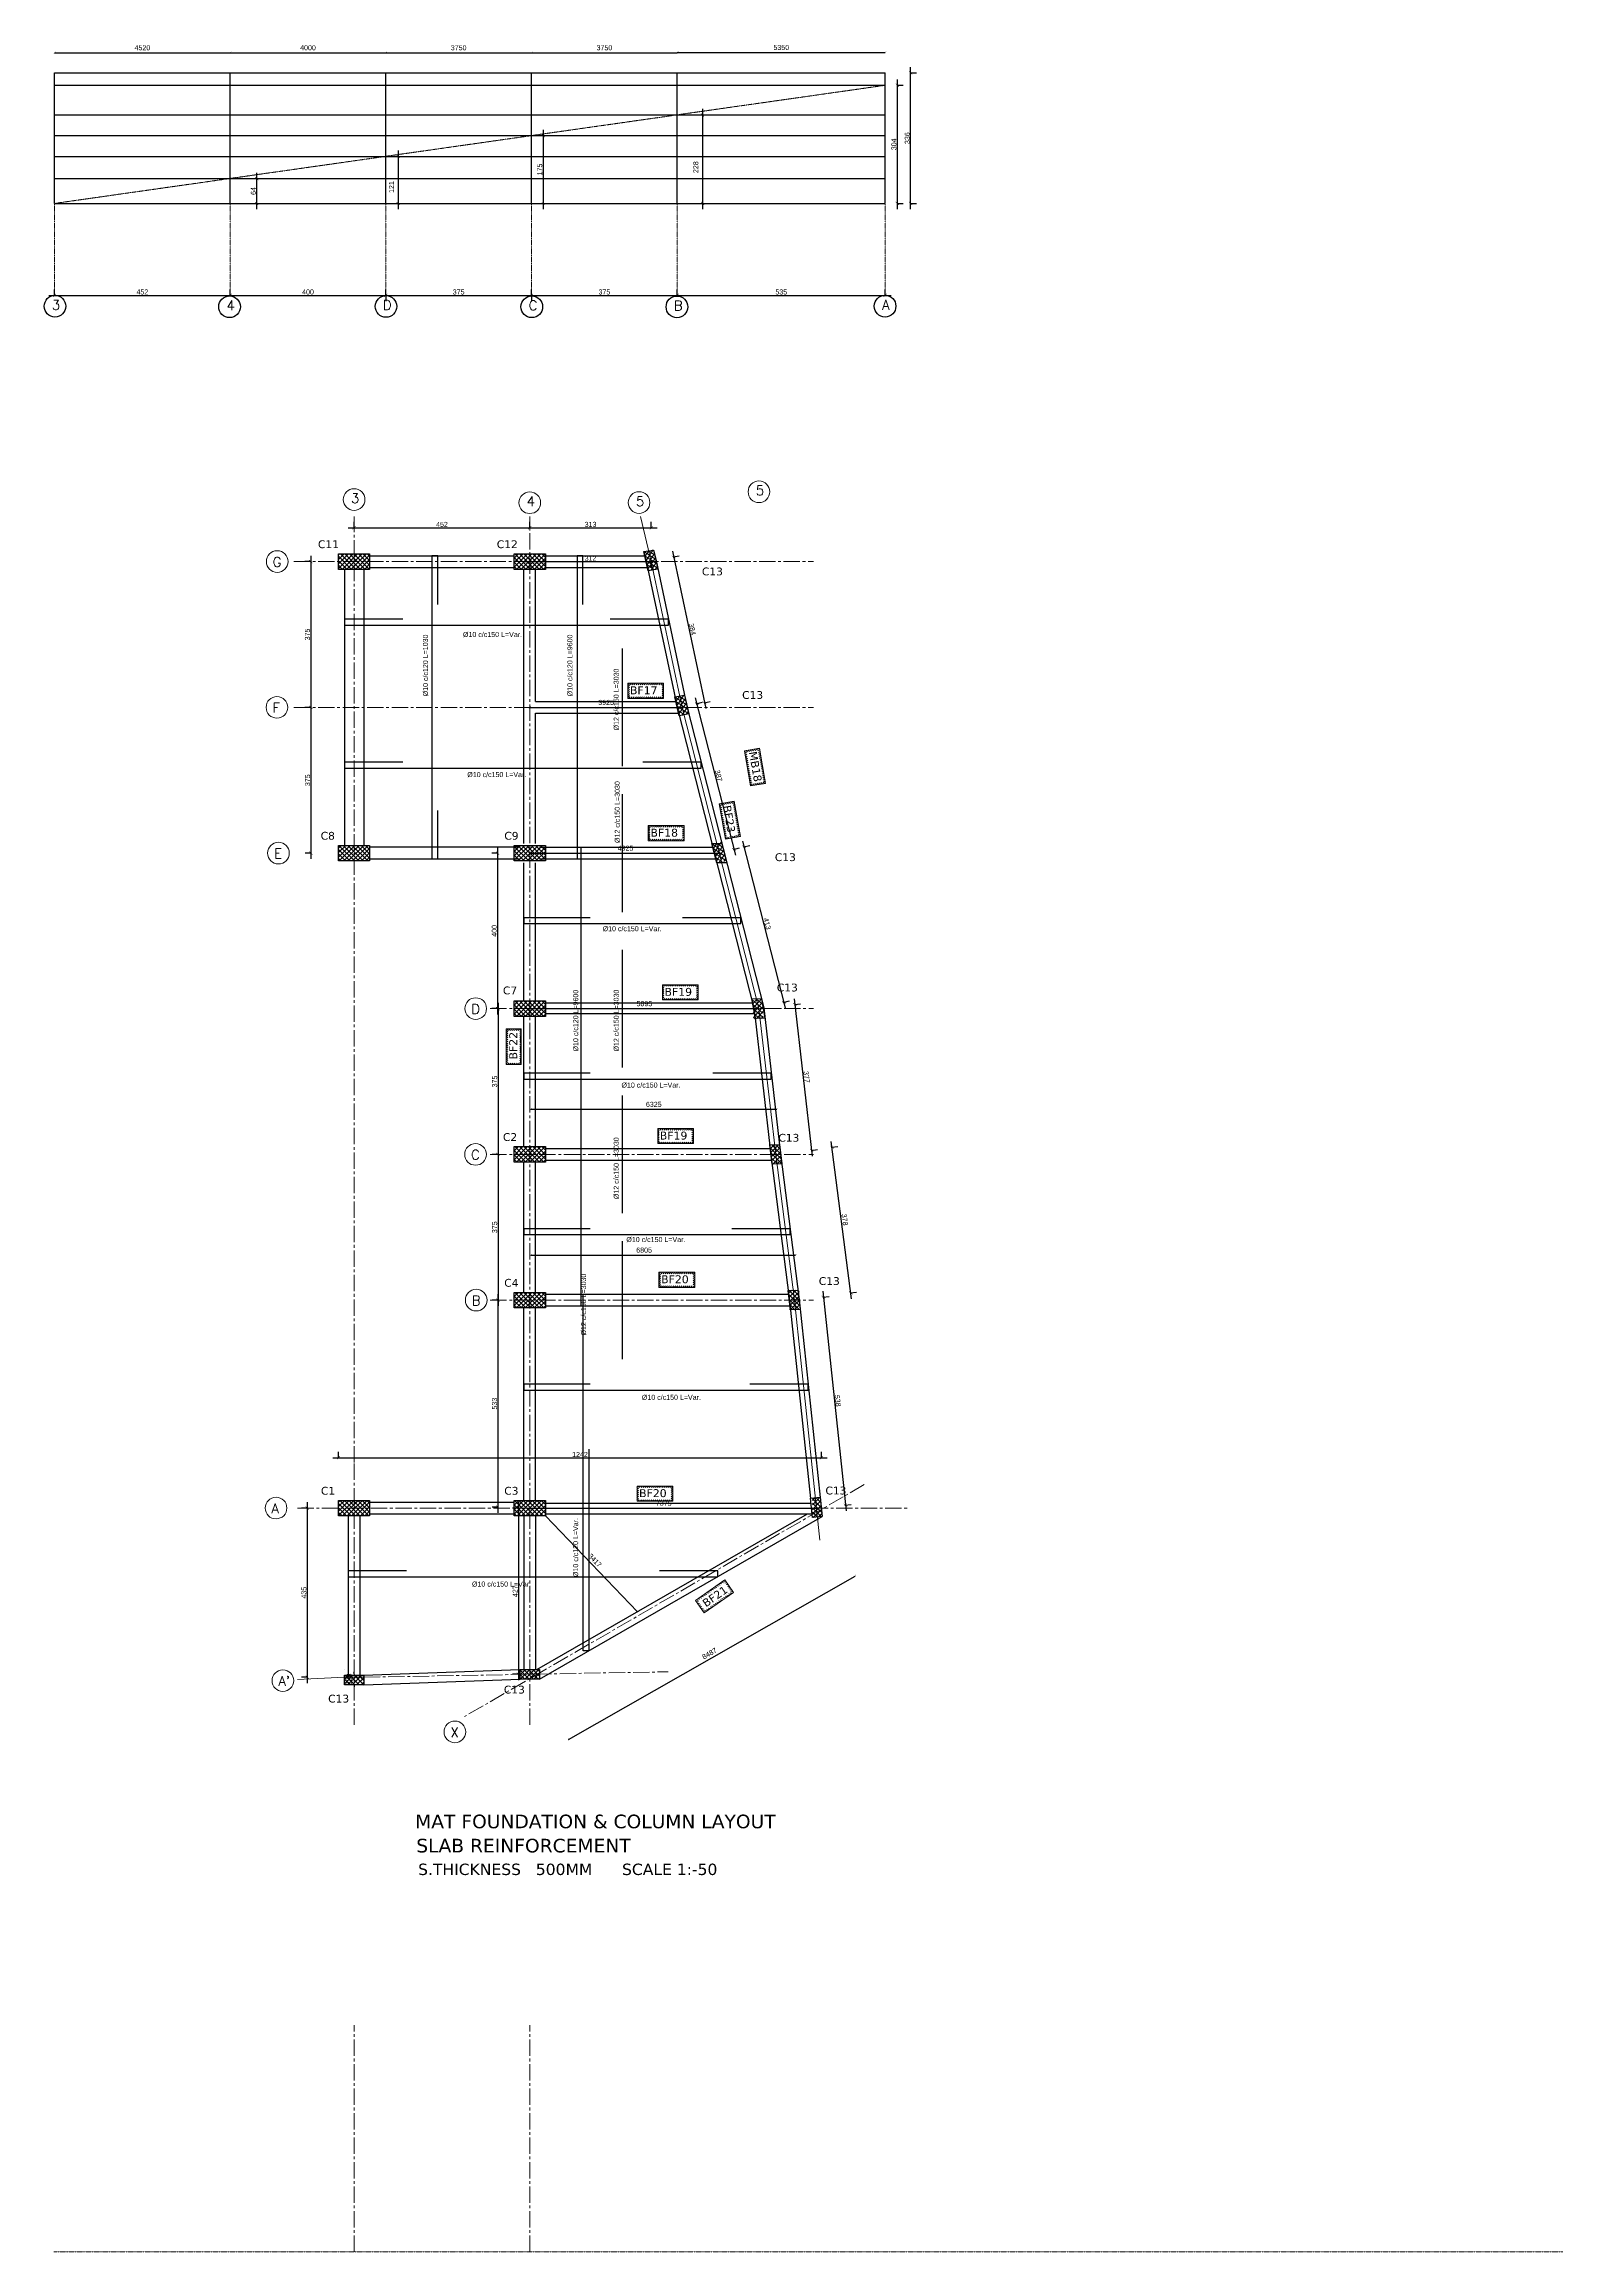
# Model space of a CAD drawing. Header units: inches. Extents: x -26151 to 62940, y -10194 to 246332.
# Drawn here: x -18856 to -14949, y 113622 to 119301 of the extents above; entities that cross this region are included whole.
import ezdxf

# ---------------------------------------------------------------- set-up
doc = ezdxf.new("R2010")
doc.units = ezdxf.units.IN
doc.header["$LTSCALE"] = 0.7
doc.header["$MEASUREMENT"] = 0
doc.linetypes.add('ACAD_ISO10W100', pattern=[18, 12, -3, 0, -3])
doc.linetypes.add('CENTER2', pattern=[1.125, 0.75, -0.125, 0.125, -0.125])
doc.layers.get('0').update_dxf_attribs({"lineweight": 13})
doc.layers.get('Defpoints').update_dxf_attribs({"lineweight": 5})
for name, color, linetype, lineweight in [('axis', 254, 'ACAD_ISO10W100', 9), ('BEAM', 5, 'Continuous', 0), ('COLUMN', 4, 'Continuous', 20), ('hach', 9, 'Continuous', 9), ('hach 1', 254, 'Continuous', 9), ('hatch', 9, 'Continuous', 9), ('TEXT', 3, 'Continuous', 25)]:
    doc.layers.add(name, color=color, linetype=linetype, lineweight=lineweight)
doc.layers.add('CONC', color=3, linetype='Continuous')
doc.styles.add('GENERATED_STYLE_4', font='verdanai.ttf')
doc.styles.add('romanc', font='verdana.ttf', dxfattribs={"height": 250})
doc.styles.get("Standard").update_dxf_attribs({"font": 'arial.ttf', "height": 13})
doc.dimstyles.get("Standard").update_dxf_attribs({"dimtxt": 13, "dimasz": 5, "dimexe": 0.18, "dimexo": 0.0625, "dimgap": 6, "dimtad": 1, "dimdec": 0, "dimlfac": 10, "dimzin": 0, "dimdsep": 46, "dimtxsty": 'Standard', "dimblk": 'ARCHTICK', "dimcen": 0.09, "dimse1": 1, "dimse2": 1, "dimclrd": 1, "dimclre": 7, "dimclrt": 3, "dimadec": 0, "dimazin": 0, "dimtfac": 1, "dimtdec": 0, "dimtix": 1, "dimtofl": 0, "dimtmove": 0, "dimatfit": 3, "dimldrblk": 'ARCHTICK', "dimfxl": 0, "dimtolj": 1, "dimtzin": 0, "dimarcsym": 0})
doc.dimstyles.new('STANDARD$0', dxfattribs={"dimscale": 0, "dimtxt": 50, "dimasz": 8, "dimexe": 15, "dimexo": 0.0625, "dimgap": 2, "dimtad": 1, "dimdec": 0, "dimzin": 0, "dimdsep": 46, "dimtxsty": 'Standard', "dimblk1": 'ARCHTICK', "dimblk2": 'ARCHTICK', "dimsah": 1, "dimcen": 0.09, "dimdle": 15, "dimclrd": 3, "dimclre": 3, "dimclrt": 3, "dimazin": 0, "dimtfac": 1, "dimtdec": 0, "dimtofl": 0, "dimtmove": 1, "dimatfit": 3, "dimldrblk": 'ARCHTICK', "dimfxl": 0, "dimtolj": 1, "dimtzin": 0, "dimarcsym": 0})
pattern_1 = [(324.9295315, (-132753.1333, 84582.5282), (2.15468806, 3.06917242), [])]

msp = doc.modelspace()

# ---------------------------------------------------------------- texts
at = {"layer": 'COLUMN', "color": 1, "style": 'romanc'}
for s, p in [('C11', (-18151.36, 118004.8)), ('C12', (-17691.44, 118004.8)), ('C13', (-17163.71, 117934.79)), ('C13', (-17060.23, 117616.99)), ('C8', (-18144.43, 117254.8)), ('C9', (-17672.01, 117254.8)), ('C13', (-16976.08, 117199.76)), ('C13', (-16971.02, 116864.39)), ('C7', (-17675.54, 116856.89)), ('C2', (-17675.54, 116479.8)), ('C13', (-16967.19, 116477.86)), ('C4', (-17672.16, 116104.8)), ('C13', (-16863.12, 116109.31)), ('C1', (-18143.65, 115569.8)), ('C3', (-17672.16, 115569.8)), ('C13', (-16845.97, 115570.46)), ('C13', (-17673.13, 115058.31)), ('C13', (-18125.13, 115035.14))]:
    msp.add_text(s, height=20, dxfattribs=at).set_placement(p)
at = {"layer": 'TEXT', "color": 1, "style": 'romanc'}
for s, height, p in [('BF17', 20.4, (-17348.78, 117628.8)), ('BF18', 20.4, (-17296.12, 117262.53)), ('BF19', 20.4, (-17260.01, 116853.08)), ('BF19', 20.4, (-17272.06, 116483.35)), ('BF20', 20.4, (-17268.63, 116113.72)), ('BF20', 20.4, (-17325.31, 115563.44)), ('MAT FOUNDATION & COLUMN LAYOUT ', 35, (-17901.33, 114711.66)), ('SLAB REINFORCEMENT  ', 35, (-17898.47, 114649.47)), ('  S.THICKNESS   500MM      SCALE 1:-50', 29.1666, (-17919.15, 114591.39))]:
    msp.add_text(s, height=height, dxfattribs=at).set_placement(p)
for s, rotation, p in [('MB18', 279.92953, (-17042.87, 117480.04)), ('MB18', 279.92953, (-17042.87, 117480.04)), ('BF23', 279.92953, (-17109.64, 117341.43)), ('BF22', 90, (-17638.88, 116689.4)), ('BF21', 34.88725, (-17153.43, 115279.52))]:
    msp.add_text(s, height=20.4, rotation=rotation, dxfattribs=at).set_placement(p)
at = {"layer": 'TEXT', "lineweight": 30, "char_height": 25, "attachment_point": 1, "style": 'GENERATED_STYLE_4'}
for s, insert in [('{\\Fromanc|c0;3}', (-18835.71, 118643.02)), ('{\\Fromanc|c0;4}', (-18386.56, 118641.67)), ('{\\Fromanc|c0;D}', (-17984.26, 118642.46)), ('{\\Fromanc|c0;C}', (-17609.19, 118641.55)), ('{\\Fromanc|c0;A}', (-16700.56, 118643.17)), ('{\\Fromanc|c0;B}', (-17235.79, 118641.35))]:
    msp.add_mtext(s, dxfattribs=dict(at, insert=insert))
at = {"layer": 'TEXT', "color": 1, "char_height": 25, "attachment_point": 1, "style": 'GENERATED_STYLE_4'}
for s, insert in [('{\\Fromanc|c0;3}', (-18066.36, 118145.7)), ('{\\Fromanc|c0;4}', (-17614.36, 118137.58)), ('{\\Fromanc|c0;5}', (-17333.35, 118137.88)), ('{\\Fromanc|c0;5}', (-17024.85, 118165.74)), ('{\\Fromanc|c0;G}', (-18267.71, 117981.69)), ('{\\Fromanc|c0;F}', (-18268.29, 117606.69)), ('{\\Fromanc|c0;E}', (-18264.37, 117231.69)), ('{\\Fromanc|c0;D}', (-17757.03, 116831.69)), ('{\\Fromanc|c0;C}', (-17757.49, 116456.69)), ('{\\Fromanc|c0;B}', (-17755.84, 116081.69)), ('{\\Fromanc|c0;A}', (-18270.68, 115546.95)), ("{\\Fromanc|c0;A'}", (-18253.16, 115102.84)), ('{\\Fromanc|c0;X}', (-17810.58, 114971.03))]:
    msp.add_mtext(s, dxfattribs=dict(at, insert=insert))

# ---------------------------------------------------------------- blocks, each defined once
blk = doc.blocks.new('_ArchTick')
at = {"color": 0, "linetype": 'ByBlock', "lineweight": 0, "const_width": 0.15}
blk.add_lwpolyline([(-0.5, -0.5), (0.5, 0.5)], dxfattribs=at)
blk = doc.blocks.new('*D1321')
at = {"layer": 'Defpoints', "color": 0, "linetype": 'ByBlock', "lineweight": 15, "transparency": 16777216}
for p in [(-17603.7, 116186.2), (-16923.2, 116186.2), (-16923.2, 116186.2)]:
    blk.add_point(p, dxfattribs=at)
at = {"layer": 'hach', "color": 1, "linetype": 'ByBlock', "lineweight": -2, "transparency": 16777216}
blk.add_line((-17603.7, 116186.2), (-16923.2, 116186.2), dxfattribs=at)
at = {"layer": 'hach', "color": 1, "linetype": 'ByBlock', "lineweight": -2, "transparency": 16777216, "xscale": 5, "yscale": 5, "zscale": 5, "rotation": 180}
blk.add_blockref('_ArchTick', (-17603.7, 116186.2), dxfattribs=at)
at = {"layer": 'hach', "color": 1, "linetype": 'ByBlock', "lineweight": -2, "transparency": 16777216, "xscale": 5, "yscale": 5, "zscale": 5}
blk.add_blockref('_ArchTick', (-16923.2, 116186.2), dxfattribs=at)
at = {"layer": 'hach', "color": 3, "linetype": 'ByBlock', "transparency": 16777216, "insert": (-17312.4, 116198.8), "char_height": 13, "attachment_point": 5}
blk.add_mtext('\\A1;6805', dxfattribs=at)
blk = doc.blocks.new('*D1329')
at = {"layer": 'Defpoints', "color": 0, "linetype": 'ByBlock', "transparency": 16777216}
for p in [(-17566.4, 115515.2), (-17329.7, 115268.7), (-17329.7, 115268.7)]:
    blk.add_point(p, dxfattribs=at)
at = {"layer": 'hach', "color": 1, "linetype": 'ByBlock', "lineweight": -2, "transparency": 16777216}
blk.add_line((-17566.4, 115515.2), (-17329.7, 115268.7), dxfattribs=at)
at = {"layer": 'hach', "color": 1, "linetype": 'ByBlock', "lineweight": -2, "transparency": 16777216, "xscale": 5, "yscale": 5, "zscale": 5}
for p, rotation in [((-17566.4, 115515.2), 133.8508798800127), ((-17329.7, 115268.7), 313.8508798800127)]:
    blk.add_blockref('_ArchTick', p, dxfattribs=dict(at, rotation=rotation))
at = {"layer": 'hach', "color": 3, "linetype": 'ByBlock', "transparency": 16777216, "insert": (-17438.9, 115400.7), "char_height": 13, "attachment_point": 5, "rotation": 313.8509}
blk.add_mtext('\\A1;3417', dxfattribs=at)
blk = doc.blocks.new('*D1330')
at = {"layer": 'Defpoints', "color": 0, "linetype": 'ByBlock', "lineweight": 15, "transparency": 16777216}
for p in [(-17603.7, 116561.2), (-16971.2, 116561.2), (-16971.2, 116561.2)]:
    blk.add_point(p, dxfattribs=at)
at = {"layer": 'hach', "color": 1, "linetype": 'ByBlock', "lineweight": -2, "transparency": 16777216}
blk.add_line((-17603.7, 116561.2), (-16971.2, 116561.2), dxfattribs=at)
at = {"layer": 'hach', "color": 1, "linetype": 'ByBlock', "lineweight": -2, "transparency": 16777216, "xscale": 5, "yscale": 5, "zscale": 5, "rotation": 180}
blk.add_blockref('_ArchTick', (-17603.7, 116561.2), dxfattribs=at)
at = {"layer": 'hach', "color": 1, "linetype": 'ByBlock', "lineweight": -2, "transparency": 16777216, "xscale": 5, "yscale": 5, "zscale": 5}
blk.add_blockref('_ArchTick', (-16971.2, 116561.2), dxfattribs=at)
at = {"layer": 'hach', "color": 3, "linetype": 'ByBlock', "transparency": 16777216, "insert": (-17287.5, 116573.8), "char_height": 13, "attachment_point": 5}
blk.add_mtext('\\A1;6325', dxfattribs=at)
blk = doc.blocks.new('*D1322')
at = {"layer": 'Defpoints', "color": 0, "linetype": 'ByBlock', "transparency": 16777216}
for p in [(-16868.9, 115535.2), (-16769.2, 115360.1), (-17606.4, 115115.2)]:
    blk.add_point(p, dxfattribs=at)
at = {"layer": 'hach', "color": 1, "linetype": 'ByBlock', "lineweight": -2, "transparency": 16777216}
blk.add_line((-17506.7, 114940.1), (-16769.2, 115360.1), dxfattribs=at)
at = {"layer": 'hach', "color": 1, "linetype": 'ByBlock', "lineweight": -2, "transparency": 16777216, "xscale": 5, "yscale": 5, "zscale": 5}
for p, rotation in [((-16769.2, 115360.1), 29.66114620198945), ((-17506.7, 114940.1), 209.6611462019895)]:
    blk.add_blockref('_ArchTick', p, dxfattribs=dict(at, rotation=rotation))
at = {"layer": 'hach', "color": 3, "linetype": 'ByBlock', "transparency": 16777216, "insert": (-17144.2, 115161.1), "char_height": 13, "attachment_point": 5, "rotation": 29.6611}
blk.add_mtext('\\A1;8487', dxfattribs=at)
blk = doc.blocks.new('*D1331')
at = {"layer": 'Defpoints', "color": 0, "linetype": 'ByBlock', "transparency": 16777216}
for p in [(-17606.4, 115535.2), (-16868.9, 115535.2), (-16868.9, 115535.2)]:
    blk.add_point(p, dxfattribs=at)
at = {"layer": 'hach', "color": 1, "linetype": 'ByBlock', "lineweight": -2, "transparency": 16777216}
blk.add_line((-17606.4, 115535.2), (-16868.9, 115535.2), dxfattribs=at)
at = {"layer": 'hach', "color": 1, "linetype": 'ByBlock', "lineweight": -2, "transparency": 16777216, "xscale": 5, "yscale": 5, "zscale": 5, "rotation": 180}
blk.add_blockref('_ArchTick', (-17606.4, 115535.2), dxfattribs=at)
at = {"layer": 'hach', "color": 1, "linetype": 'ByBlock', "lineweight": -2, "transparency": 16777216, "xscale": 5, "yscale": 5, "zscale": 5}
blk.add_blockref('_ArchTick', (-16868.9, 115535.2), dxfattribs=at)
at = {"layer": 'hach', "color": 3, "linetype": 'ByBlock', "transparency": 16777216, "insert": (-17262, 115547.8), "char_height": 13, "attachment_point": 5}
blk.add_mtext('\\A1;7375', dxfattribs=at)
blk = doc.blocks.new('*D1332')
at = {"layer": 'Defpoints', "color": 0, "linetype": 'ByBlock', "transparency": 16777216}
for p in [(-17606.4, 116820.2), (-17016.9, 116820.2), (-17016.9, 116820.2)]:
    blk.add_point(p, dxfattribs=at)
at = {"layer": 'hach', "color": 1, "linetype": 'ByBlock', "lineweight": -2, "transparency": 16777216}
blk.add_line((-17606.4, 116820.2), (-17016.9, 116820.2), dxfattribs=at)
at = {"layer": 'hach', "color": 1, "linetype": 'ByBlock', "lineweight": -2, "transparency": 16777216, "xscale": 5, "yscale": 5, "zscale": 5, "rotation": 180}
blk.add_blockref('_ArchTick', (-17606.4, 116820.2), dxfattribs=at)
at = {"layer": 'hach', "color": 1, "linetype": 'ByBlock', "lineweight": -2, "transparency": 16777216, "xscale": 5, "yscale": 5, "zscale": 5}
blk.add_blockref('_ArchTick', (-17016.9, 116820.2), dxfattribs=at)
at = {"layer": 'hach', "color": 3, "linetype": 'ByBlock', "transparency": 16777216, "insert": (-17311.7, 116832.8), "char_height": 13, "attachment_point": 5}
blk.add_mtext('\\A1;5895', dxfattribs=at)
blk = doc.blocks.new('*D1323')
at = {"layer": 'Defpoints', "color": 0, "linetype": 'ByBlock', "transparency": 16777216}
for p in [(-17606.4, 117220.2), (-17113.9, 117220.2), (-17113.9, 117220.2)]:
    blk.add_point(p, dxfattribs=at)
at = {"layer": 'hach', "color": 1, "linetype": 'ByBlock', "lineweight": -2, "transparency": 16777216}
blk.add_line((-17606.4, 117220.2), (-17113.9, 117220.2), dxfattribs=at)
at = {"layer": 'hach', "color": 1, "linetype": 'ByBlock', "lineweight": -2, "transparency": 16777216, "xscale": 5, "yscale": 5, "zscale": 5, "rotation": 180}
blk.add_blockref('_ArchTick', (-17606.4, 117220.2), dxfattribs=at)
at = {"layer": 'hach', "color": 1, "linetype": 'ByBlock', "lineweight": -2, "transparency": 16777216, "xscale": 5, "yscale": 5, "zscale": 5}
blk.add_blockref('_ArchTick', (-17113.9, 117220.2), dxfattribs=at)
at = {"layer": 'hach', "color": 3, "linetype": 'ByBlock', "transparency": 16777216, "insert": (-17360.2, 117232.8), "char_height": 13, "attachment_point": 5}
blk.add_mtext('\\A1;4925', dxfattribs=at)
blk = doc.blocks.new('*D1333')
at = {"layer": 'Defpoints', "color": 0, "linetype": 'ByBlock', "transparency": 16777216}
for p in [(-17606.4, 117595.2), (-17213.9, 117595.2), (-17213.9, 117595.2)]:
    blk.add_point(p, dxfattribs=at)
at = {"layer": 'hach', "color": 1, "linetype": 'ByBlock', "lineweight": -2, "transparency": 16777216}
blk.add_line((-17606.4, 117595.2), (-17213.9, 117595.2), dxfattribs=at)
at = {"layer": 'hach', "color": 1, "linetype": 'ByBlock', "lineweight": -2, "transparency": 16777216, "xscale": 5, "yscale": 5, "zscale": 5, "rotation": 180}
blk.add_blockref('_ArchTick', (-17606.4, 117595.2), dxfattribs=at)
at = {"layer": 'hach', "color": 1, "linetype": 'ByBlock', "lineweight": -2, "transparency": 16777216, "xscale": 5, "yscale": 5, "zscale": 5}
blk.add_blockref('_ArchTick', (-17213.9, 117595.2), dxfattribs=at)
at = {"layer": 'hach', "color": 3, "linetype": 'ByBlock', "transparency": 16777216, "insert": (-17410.2, 117607.8), "char_height": 13, "attachment_point": 5}
blk.add_mtext('\\A1;3925', dxfattribs=at)
blk = doc.blocks.new('*D1334')
at = {"layer": 'Defpoints', "color": 0, "linetype": 'ByBlock', "transparency": 16777216}
for p in [(-18058.4, 115109), (-18058.4, 115080.2), (-18058.4, 115080.2)]:
    blk.add_point(p, dxfattribs=at)
at = {"layer": 'hach', "color": 1, "linetype": 'ByBlock', "lineweight": -2, "transparency": 16777216}
for p, q in [((-18058.4, 115109), (-18058.4, 115114)), ((-18058.4, 115080.2), (-18058.4, 115075.2))]:
    blk.add_line(p, q, dxfattribs=at)
at = {"layer": 'hach', "color": 1, "linetype": 'ByBlock', "lineweight": -2, "transparency": 16777216, "xscale": 5, "yscale": 5, "zscale": 5}
for p, rotation in [((-18058.4, 115109), 270), ((-18058.4, 115080.2), 90)]:
    blk.add_blockref('_ArchTick', p, dxfattribs=dict(at, rotation=rotation))
at = {"layer": 'hach', "color": 3, "linetype": 'ByBlock', "transparency": 16777216, "insert": (-18071.1, 115094.6), "char_height": 13, "attachment_point": 5, "rotation": 90}
blk.add_mtext('\\A1;288', dxfattribs=at)
blk = doc.blocks.new('*D1324')
at = {"layer": 'Defpoints', "color": 0, "linetype": 'ByBlock', "transparency": 16777216}
for p in [(-18058.4, 118047), (-17606.4, 118057.1), (-17606.4, 118047)]:
    blk.add_point(p, dxfattribs=at)
at = {"layer": 'hach', "color": 3, "lineweight": -2, "transparency": 16777216}
for p, q in [((-18073.4, 118057.1), (-17591.4, 118057.1)), ((-18058.4, 118055.9), (-18058.4, 118072.1)), ((-17606.4, 118055.9), (-17606.4, 118072.1))]:
    blk.add_line(p, q, dxfattribs=at)
at = {"layer": 'hach', "color": 3, "linetype": 'ByBlock', "lineweight": -2, "transparency": 16777216, "xscale": 8, "yscale": 8, "zscale": 8, "rotation": 180}
blk.add_blockref('_ArchTick', (-18058.4, 118057.1), dxfattribs=at)
at = {"layer": 'hach', "color": 3, "linetype": 'ByBlock', "lineweight": -2, "transparency": 16777216, "xscale": 8, "yscale": 8, "zscale": 8}
blk.add_blockref('_ArchTick', (-17606.4, 118057.1), dxfattribs=at)
at = {"layer": 'hach', "color": 3, "linetype": 'ByBlock', "transparency": 16777216, "insert": (-17832.4, 118065.7), "char_height": 13, "attachment_point": 5}
blk.add_mtext('\\A1;452', dxfattribs=at)
blk = doc.blocks.new('*D1325')
at = {"layer": 'Defpoints', "color": 0, "linetype": 'ByBlock', "transparency": 16777216}
for p in [(-17293.9, 118057.1), (-17606.4, 117970.2), (-17293.9, 117970.1)]:
    blk.add_point(p, dxfattribs=at)
at = {"layer": 'hach', "color": 3, "lineweight": -2, "transparency": 16777216}
for p, q in [((-17621.4, 118057.1), (-17278.9, 118057.1)), ((-17606.4, 118055.9), (-17606.4, 118072.1)), ((-17293.9, 118055.9), (-17293.9, 118072.1))]:
    blk.add_line(p, q, dxfattribs=at)
at = {"layer": 'hach', "color": 3, "linetype": 'ByBlock', "lineweight": -2, "transparency": 16777216, "xscale": 8, "yscale": 8, "zscale": 8, "rotation": 180}
blk.add_blockref('_ArchTick', (-17606.4, 118057.1), dxfattribs=at)
at = {"layer": 'hach', "color": 3, "linetype": 'ByBlock', "lineweight": -2, "transparency": 16777216, "xscale": 8, "yscale": 8, "zscale": 8}
blk.add_blockref('_ArchTick', (-17293.9, 118057.1), dxfattribs=at)
at = {"layer": 'hach', "color": 3, "linetype": 'ByBlock', "transparency": 16777216, "insert": (-17450.2, 118065.8), "char_height": 13, "attachment_point": 5}
blk.add_mtext('\\A1;313', dxfattribs=at)
blk = doc.blocks.new('*D1326')
at = {"layer": 'Defpoints', "color": 0, "linetype": 'ByBlock', "transparency": 16777216}
for p in [(-18058.4, 117970.2), (-18169.8, 117595.2), (-18058.4, 117595.2)]:
    blk.add_point(p, dxfattribs=at)
at = {"layer": 'hach', "color": 3, "lineweight": -2, "transparency": 16777216}
for p, q in [((-18168.5, 117970.2), (-18184.8, 117970.2)), ((-18169.8, 117985.2), (-18169.8, 117580.2)), ((-18168.5, 117595.2), (-18184.8, 117595.2))]:
    blk.add_line(p, q, dxfattribs=at)
at = {"layer": 'hach', "color": 3, "linetype": 'ByBlock', "lineweight": -2, "transparency": 16777216, "xscale": 8, "yscale": 8, "zscale": 8}
for p, rotation in [((-18169.8, 117970.2), 90), ((-18169.8, 117595.2), 270)]:
    blk.add_blockref('_ArchTick', p, dxfattribs=dict(at, rotation=rotation))
at = {"layer": 'hach', "color": 3, "linetype": 'ByBlock', "transparency": 16777216, "insert": (-18178.4, 117782.7), "char_height": 13, "attachment_point": 5, "rotation": 90}
blk.add_mtext('\\A1;375', dxfattribs=at)
blk = doc.blocks.new('*D1327')
at = {"layer": 'Defpoints', "color": 0, "linetype": 'ByBlock', "transparency": 16777216}
for p in [(-18058.4, 117595.2), (-18169.5, 117220.2), (-18058.4, 117220.2)]:
    blk.add_point(p, dxfattribs=at)
at = {"layer": 'hach', "color": 3, "lineweight": -2, "transparency": 16777216}
for p, q in [((-18168.3, 117595.2), (-18184.5, 117595.2)), ((-18169.5, 117610.2), (-18169.5, 117205.2)), ((-18168.3, 117220.2), (-18184.5, 117220.2))]:
    blk.add_line(p, q, dxfattribs=at)
at = {"layer": 'hach', "color": 3, "linetype": 'ByBlock', "lineweight": -2, "transparency": 16777216, "xscale": 8, "yscale": 8, "zscale": 8}
for p, rotation in [((-18169.5, 117595.2), 90), ((-18169.5, 117220.2), 270)]:
    blk.add_blockref('_ArchTick', p, dxfattribs=dict(at, rotation=rotation))
at = {"layer": 'hach', "color": 3, "linetype": 'ByBlock', "transparency": 16777216, "insert": (-18178.2, 117407.7), "char_height": 13, "attachment_point": 5, "rotation": 90}
blk.add_mtext('\\A1;375', dxfattribs=at)
blk = doc.blocks.new('*D1301')
at = {"layer": 'Defpoints', "color": 0, "linetype": 'ByBlock', "transparency": 16777216}
for p in [(-17606.4, 117220.2), (-17689.1, 116820.2), (-17606.4, 116820.2)]:
    blk.add_point(p, dxfattribs=at)
at = {"layer": 'hach', "color": 3, "lineweight": -2, "transparency": 16777216}
for p, q in [((-17689.1, 117235.2), (-17689.1, 116805.2)), ((-17687.9, 117220.2), (-17704.1, 117220.2)), ((-17687.9, 116820.2), (-17704.1, 116820.2))]:
    blk.add_line(p, q, dxfattribs=at)
at = {"layer": 'hach', "color": 3, "linetype": 'ByBlock', "lineweight": -2, "transparency": 16777216, "xscale": 8, "yscale": 8, "zscale": 8}
for p, rotation in [((-17689.1, 117220.2), 90), ((-17689.1, 116820.2), 270)]:
    blk.add_blockref('_ArchTick', p, dxfattribs=dict(at, rotation=rotation))
at = {"layer": 'hach', "color": 3, "linetype": 'ByBlock', "transparency": 16777216, "insert": (-17697.8, 117020.2), "char_height": 13, "attachment_point": 5, "rotation": 90}
blk.add_mtext('\\A1;400', dxfattribs=at)
blk = doc.blocks.new('*D1302')
at = {"layer": 'Defpoints', "color": 0, "linetype": 'ByBlock', "transparency": 16777216}
for p in [(-17606.4, 116820.2), (-17688.2, 116445.2), (-17606.4, 116445.2)]:
    blk.add_point(p, dxfattribs=at)
at = {"layer": 'hach', "color": 3, "lineweight": -2, "transparency": 16777216}
for p, q in [((-17688.2, 116835.2), (-17688.2, 116430.2)), ((-17687, 116820.2), (-17703.2, 116820.2)), ((-17687, 116445.2), (-17703.2, 116445.2))]:
    blk.add_line(p, q, dxfattribs=at)
at = {"layer": 'hach', "color": 3, "linetype": 'ByBlock', "lineweight": -2, "transparency": 16777216, "xscale": 8, "yscale": 8, "zscale": 8}
for p, rotation in [((-17688.2, 116820.2), 90), ((-17688.2, 116445.2), 270)]:
    blk.add_blockref('_ArchTick', p, dxfattribs=dict(at, rotation=rotation))
at = {"layer": 'hach', "color": 3, "linetype": 'ByBlock', "transparency": 16777216, "insert": (-17696.8, 116632.7), "char_height": 13, "attachment_point": 5, "rotation": 90}
blk.add_mtext('\\A1;375', dxfattribs=at)
blk = doc.blocks.new('*D1303')
at = {"layer": 'Defpoints', "color": 0, "linetype": 'ByBlock', "transparency": 16777216}
for p in [(-17606.4, 116445.2), (-17688.2, 116070.2), (-17606.4, 116070.2)]:
    blk.add_point(p, dxfattribs=at)
at = {"layer": 'hach', "color": 3, "lineweight": -2, "transparency": 16777216}
for p, q in [((-17687, 116445.2), (-17703.2, 116445.2)), ((-17688.2, 116460.2), (-17688.2, 116055.2)), ((-17687, 116070.2), (-17703.2, 116070.2))]:
    blk.add_line(p, q, dxfattribs=at)
at = {"layer": 'hach', "color": 3, "linetype": 'ByBlock', "lineweight": -2, "transparency": 16777216, "xscale": 8, "yscale": 8, "zscale": 8}
for p, rotation in [((-17688.2, 116445.2), 90), ((-17688.2, 116070.2), 270)]:
    blk.add_blockref('_ArchTick', p, dxfattribs=dict(at, rotation=rotation))
at = {"layer": 'hach', "color": 3, "linetype": 'ByBlock', "transparency": 16777216, "insert": (-17696.8, 116257.7), "char_height": 13, "attachment_point": 5, "rotation": 90}
blk.add_mtext('\\A1;375', dxfattribs=at)
blk = doc.blocks.new('*D1304')
at = {"layer": 'Defpoints', "color": 0, "linetype": 'ByBlock', "transparency": 16777216}
for p in [(-17606.4, 116070.2), (-17688.4, 115537.7), (-17603.9, 115537.7)]:
    blk.add_point(p, dxfattribs=at)
at = {"layer": 'hach', "color": 3, "lineweight": -2, "transparency": 16777216}
for p, q in [((-17687.2, 116070.2), (-17703.4, 116070.2)), ((-17688.4, 116085.2), (-17688.4, 115522.7)), ((-17687.2, 115537.7), (-17703.4, 115537.7))]:
    blk.add_line(p, q, dxfattribs=at)
at = {"layer": 'hach', "color": 3, "linetype": 'ByBlock', "lineweight": -2, "transparency": 16777216, "xscale": 8, "yscale": 8, "zscale": 8}
for p, rotation in [((-17688.4, 116070.2), 90), ((-17688.4, 115537.7), 270)]:
    blk.add_blockref('_ArchTick', p, dxfattribs=dict(at, rotation=rotation))
at = {"layer": 'hach', "color": 3, "linetype": 'ByBlock', "transparency": 16777216, "insert": (-17697.1, 115803.9), "char_height": 13, "attachment_point": 5, "rotation": 90}
blk.add_mtext('\\A1;533', dxfattribs=at)
blk = doc.blocks.new('*D1328')
at = {"layer": 'Defpoints', "color": 0, "linetype": 'ByBlock', "transparency": 16777216}
for p in [(-18058.4, 115535.2), (-18178.9, 115100.2), (-18058.4, 115100.2)]:
    blk.add_point(p, dxfattribs=at)
at = {"layer": 'hach', "color": 3, "lineweight": -2, "transparency": 16777216}
for p, q in [((-18177.6, 115535.2), (-18193.9, 115535.2)), ((-18178.9, 115550.2), (-18178.9, 115085.2)), ((-18177.6, 115100.2), (-18193.9, 115100.2))]:
    blk.add_line(p, q, dxfattribs=at)
at = {"layer": 'hach', "color": 3, "linetype": 'ByBlock', "lineweight": -2, "transparency": 16777216, "xscale": 8, "yscale": 8, "zscale": 8}
for p, rotation in [((-18178.9, 115535.2), 90), ((-18178.9, 115100.2), 270)]:
    blk.add_blockref('_ArchTick', p, dxfattribs=dict(at, rotation=rotation))
at = {"layer": 'hach', "color": 3, "linetype": 'ByBlock', "transparency": 16777216, "insert": (-18187.5, 115317.7), "char_height": 13, "attachment_point": 5, "rotation": 90}
blk.add_mtext('\\A1;435', dxfattribs=at)
blk = doc.blocks.new('*D1305')
at = {"layer": 'Defpoints', "color": 0, "transparency": 16777216}
for p in [(-17634.8, 116611.9), (-17016.2, 116611.9, -38935.3), (-17016.2, 116610.2)]:
    blk.add_point(p, dxfattribs=at)
at = {"layer": 'TEXT', "color": 3, "transparency": 16777216, "insert": (-17294.7, 116623.2), "char_height": 13, "attachment_point": 5}
blk.add_mtext('\\A1;%%C10 c/c150 L=Var.', dxfattribs=at)
blk = doc.blocks.new('*D1306')
at = {"layer": 'Defpoints', "color": 0, "transparency": 16777216}
for p in [(-17683.2, 117014.2), (-17064.7, 117014.2, -38935.3), (-17064.7, 117012.5)]:
    blk.add_point(p, dxfattribs=at)
at = {"layer": 'TEXT', "color": 3, "transparency": 16777216, "insert": (-17343.1, 117025.5), "char_height": 13, "attachment_point": 5}
blk.add_mtext('\\A1;%%C10 c/c150 L=Var.', dxfattribs=at)
blk = doc.blocks.new('*D1307')
at = {"layer": 'Defpoints', "color": 0, "transparency": 16777216}
for p in [(-17622.2, 116214.6), (-17003.7, 116214.6, -38935.3), (-17003.7, 116212.9)]:
    blk.add_point(p, dxfattribs=at)
at = {"layer": 'TEXT', "color": 3, "transparency": 16777216, "insert": (-17282.1, 116225.9), "char_height": 13, "attachment_point": 5}
blk.add_mtext('\\A1;%%C10 c/c150 L=Var.', dxfattribs=at)
blk = doc.blocks.new('*D1308')
at = {"layer": 'Defpoints', "color": 0, "transparency": 16777216}
for p in [(-17582.4, 115808.7), (-16963.8, 115808.7, -38935.3), (-16963.8, 115807)]:
    blk.add_point(p, dxfattribs=at)
at = {"layer": 'TEXT', "color": 3, "transparency": 16777216, "insert": (-17242.2, 115820), "char_height": 13, "attachment_point": 5}
blk.add_mtext('\\A1;%%C10 c/c150 L=Var.', dxfattribs=at)
blk = doc.blocks.new('*D1309')
at = {"layer": 'Defpoints', "color": 0, "transparency": 16777216}
for p in [(-18019.4, 115328.3), (-17400.8, 115328.3, -38935.3), (-17400.8, 115326.6)]:
    blk.add_point(p, dxfattribs=at)
at = {"layer": 'TEXT', "color": 3, "transparency": 16777216, "insert": (-17679.2, 115339.6), "char_height": 13, "attachment_point": 5}
blk.add_mtext('\\A1;%%C10 c/c150 L=Var.', dxfattribs=at)
blk = doc.blocks.new('*D1310')
at = {"layer": 'Defpoints', "color": 0, "transparency": 16777216}
for p in [(-18031.5, 117410.7), (-17412.9, 117410.7, -38935.3), (-17412.9, 117409)]:
    blk.add_point(p, dxfattribs=at)
at = {"layer": 'TEXT', "color": 3, "transparency": 16777216, "insert": (-17691.3, 117422), "char_height": 13, "attachment_point": 5}
blk.add_mtext('\\A1;%%C10 c/c150 L=Var.', dxfattribs=at)
blk = doc.blocks.new('*D1311')
at = {"layer": 'Defpoints', "color": 0, "transparency": 16777216}
for p in [(-18042.5, 117771.1), (-17423.9, 117771.1, -38935.3), (-17423.9, 117769.4)]:
    blk.add_point(p, dxfattribs=at)
at = {"layer": 'TEXT', "color": 3, "transparency": 16777216, "insert": (-17702.3, 117782.4), "char_height": 13, "attachment_point": 5}
blk.add_mtext('\\A1;%%C10 c/c150 L=Var.', dxfattribs=at)
blk = doc.blocks.new('*D1312')
at = {"layer": 'Defpoints', "color": 0, "transparency": 16777216}
for p in [(-17473.6, 115774), (-17475.3, 115155.4), (-17473.6, 115155.4, -38935.3)]:
    blk.add_point(p, dxfattribs=at)
at = {"layer": 'TEXT', "color": 3, "transparency": 16777216, "insert": (-17488.3, 115433.8), "char_height": 13, "attachment_point": 5, "rotation": 90}
blk.add_mtext('\\A1;%%C10 c/c120 L=Var.', dxfattribs=at)
blk = doc.blocks.new('*D1313')
at = {"layer": 'Defpoints', "color": 0, "transparency": 16777216}
for p in [(-17491.8, 118196.8, -19467.6), (-17490.1, 118196.8), (-17491.8, 117236.8, -40395.4)]:
    blk.add_point(p, dxfattribs=at)
at = {"layer": 'TEXT', "color": 3, "transparency": 16777216, "insert": (-17503.1, 117703), "char_height": 13, "attachment_point": 5, "rotation": 90}
blk.add_mtext('\\A1;%%C10 c/c120 L=9600', dxfattribs=at)
blk = doc.blocks.new('*D1314')
at = {"layer": 'Defpoints', "color": 0, "transparency": 16777216}
for p in [(-17476.8, 117283.3, -19467.6), (-17475.1, 117283.3), (-17476.8, 116323.2, -40395.4)]:
    blk.add_point(p, dxfattribs=at)
at = {"layer": 'TEXT', "color": 3, "transparency": 16777216, "insert": (-17488.1, 116789.4), "char_height": 13, "attachment_point": 5, "rotation": 90}
blk.add_mtext('\\A1;%%C10 c/c120 L=9600', dxfattribs=at)
blk = doc.blocks.new('*D1315')
at = {"layer": 'Defpoints', "color": 0, "transparency": 16777216}
for p in [(-17863.3, 118196.8, -19467.6), (-17861.6, 118196.8), (-17863.3, 117236.8, -40395.4)]:
    blk.add_point(p, dxfattribs=at)
at = {"layer": 'TEXT', "color": 3, "transparency": 16777216, "insert": (-17874.6, 117703), "char_height": 13, "attachment_point": 5, "rotation": 90}
blk.add_mtext('\\A1;%%C10 c/c120 L=1030', dxfattribs=at)
blk = doc.blocks.new('*D1316')
at = {"layer": 'Defpoints', "color": 0, "transparency": 16777216}
for p in [(-17372.6, 117283.3, -19467.6), (-17370.9, 117283.3), (-17372.6, 116323.2, -40395.4)]:
    blk.add_point(p, dxfattribs=at)
at = {"layer": 'TEXT', "color": 3, "transparency": 16777216, "insert": (-17383.9, 116789.4), "char_height": 13, "attachment_point": 5, "rotation": 90}
blk.add_mtext('\\A1;%%C12 c/c150 L=3030', dxfattribs=at)
blk = doc.blocks.new('*D1317')
at = {"layer": 'Defpoints', "color": 0, "transparency": 16777216}
for p in [(-17372.6, 116903.5, -19467.6), (-17370.9, 116903.5), (-17372.6, 115943.4, -40395.4)]:
    blk.add_point(p, dxfattribs=at)
at = {"layer": 'TEXT', "color": 3, "transparency": 16777216, "insert": (-17383.9, 116409.6), "char_height": 13, "attachment_point": 5, "rotation": 90}
blk.add_mtext('\\A1;%%C12 c/c150 L=3030', dxfattribs=at)
blk = doc.blocks.new('*D1318')
at = {"layer": 'Defpoints', "color": 0, "transparency": 16777216}
for p in [(-17456.6, 116552.7, -19467.6), (-17454.9, 116552.7), (-17456.6, 115592.7, -40395.4)]:
    blk.add_point(p, dxfattribs=at)
at = {"layer": 'TEXT', "color": 3, "transparency": 16777216, "insert": (-17467.9, 116058.9), "char_height": 13, "attachment_point": 5, "rotation": 90}
blk.add_mtext('\\A1;%%C12 c/c150 L=3030', dxfattribs=at)
blk = doc.blocks.new('*D1319')
at = {"layer": 'Defpoints', "color": 0, "lineweight": 15, "transparency": 16777216}
for p in [(-17369.9, 117819.6, -19467.6), (-17368.2, 117819.6), (-17369.9, 116859.6, -40395.4)]:
    blk.add_point(p, dxfattribs=at)
at = {"layer": 'TEXT', "color": 3, "transparency": 16777216, "insert": (-17381.2, 117325.8), "char_height": 13, "attachment_point": 5, "rotation": 90}
blk.add_mtext('\\A1;%%C12 c/c150 L=3030', dxfattribs=at)
blk = doc.blocks.new('*D1320')
at = {"layer": 'Defpoints', "color": 0, "transparency": 16777216}
for p in [(-17372.6, 118109.2, -19467.6), (-17370.9, 118109.2), (-17372.6, 117149.2, -40395.4)]:
    blk.add_point(p, dxfattribs=at)
at = {"layer": 'TEXT', "color": 3, "transparency": 16777216, "insert": (-17383.9, 117615.4), "char_height": 13, "attachment_point": 5, "rotation": 90}
blk.add_mtext('\\A1;%%C12 c/c150 L=3030', dxfattribs=at)
blk = doc.blocks.new('*D1374')
at = {"layer": 'Defpoints', "color": 0, "linetype": 'ByBlock', "lineweight": 15, "transparency": 16777216}
for p in [(-16925.9, 116070.2), (-16868.9, 115535.2), (-16794.4, 115543.1)]:
    blk.add_point(p, dxfattribs=at)
at = {"layer": 'hach', "color": 3, "lineweight": -2, "transparency": 16777216}
for p, q in [((-16853, 116093), (-16792.8, 115528.2)), ((-16852.7, 116078), (-16836.5, 116079.7)), ((-16795.7, 115543), (-16779.5, 115544.7))]:
    blk.add_line(p, q, dxfattribs=at)
at = {"layer": 'hach', "color": 3, "linetype": 'ByBlock', "lineweight": -2, "transparency": 16777216, "xscale": 8, "yscale": 8, "zscale": 8}
for p, rotation in [((-16851.4, 116078.1), 96.0814687200723), ((-16794.4, 115543.1), 276.0814687200723)]:
    blk.add_blockref('_ArchTick', p, dxfattribs=dict(at, rotation=rotation))
at = {"layer": 'hach', "color": 3, "linetype": 'ByBlock', "lineweight": 15, "transparency": 16777216, "insert": (-16814.3, 115811.5), "char_height": 13, "attachment_point": 5, "rotation": 276.0815}
blk.add_mtext('\\A1;538', dxfattribs=at)
blk = doc.blocks.new('*D1375')
at = {"layer": 'Defpoints', "color": 0, "linetype": 'ByBlock', "lineweight": 15, "transparency": 16777216}
for p in [(-16973.9, 116445.2), (-16828.9, 116463.8), (-16925.9, 116070.2)]:
    blk.add_point(p, dxfattribs=at)
at = {"layer": 'hach', "color": 3, "lineweight": -2, "transparency": 16777216}
for p, q in [((-16779, 116073.9), (-16830.8, 116478.6)), ((-16830.1, 116463.6), (-16814, 116465.7)), ((-16782.1, 116088.6), (-16766, 116090.7))]:
    blk.add_line(p, q, dxfattribs=at)
at = {"layer": 'hach', "color": 3, "linetype": 'ByBlock', "lineweight": -2, "transparency": 16777216, "xscale": 8, "yscale": 8, "zscale": 8}
for p, rotation in [((-16828.9, 116463.8), 97.29419630854227), ((-16780.9, 116088.8), 277.2941963085423)]:
    blk.add_blockref('_ArchTick', p, dxfattribs=dict(at, rotation=rotation))
at = {"layer": 'hach', "color": 3, "linetype": 'ByBlock', "lineweight": 15, "transparency": 16777216, "insert": (-16796.3, 116277.3), "char_height": 13, "attachment_point": 5, "rotation": 277.2942}
blk.add_mtext('\\A1;378', dxfattribs=at)
blk = doc.blocks.new('*D1376')
at = {"layer": 'Defpoints', "color": 0, "linetype": 'ByBlock', "lineweight": 15, "transparency": 16777216}
for p in [(-17016.9, 116820.2), (-16973.9, 116445.2), (-16881.6, 116455.8)]:
    blk.add_point(p, dxfattribs=at)
at = {"layer": 'hach', "color": 3, "lineweight": -2, "transparency": 16777216}
for p, q in [((-16926.3, 116845.7), (-16879.9, 116440.9)), ((-16925.8, 116830.6), (-16909.7, 116832.5)), ((-16882.8, 116455.6), (-16866.7, 116457.5))]:
    blk.add_line(p, q, dxfattribs=at)
at = {"layer": 'hach', "color": 3, "linetype": 'ByBlock', "lineweight": -2, "transparency": 16777216, "xscale": 8, "yscale": 8, "zscale": 8}
for p, rotation in [((-16924.6, 116830.8), 96.54134637706284), ((-16881.6, 116455.8), 276.5413463770628)]:
    blk.add_blockref('_ArchTick', p, dxfattribs=dict(at, rotation=rotation))
at = {"layer": 'hach', "color": 3, "linetype": 'ByBlock', "lineweight": 15, "transparency": 16777216, "insert": (-16894.5, 116644.3), "char_height": 13, "attachment_point": 5, "rotation": 276.5413}
blk.add_mtext('\\A1;377', dxfattribs=at)
blk = doc.blocks.new('*D1377')
at = {"layer": 'Defpoints', "color": 0, "linetype": 'ByBlock', "lineweight": 15, "transparency": 16777216}
for p in [(-17119, 117220.2), (-16953.1, 116836.5), (-17016.9, 116820.2)]:
    blk.add_point(p, dxfattribs=at)
at = {"layer": 'hach', "color": 3, "lineweight": -2, "transparency": 16777216}
for p, q in [((-17058.9, 117251), (-16949.4, 116821.9)), ((-17056.4, 117236.2), (-17040.7, 117240.2)), ((-16954.4, 116836.2), (-16938.6, 116840.2))]:
    blk.add_line(p, q, dxfattribs=at)
at = {"layer": 'hach', "color": 3, "linetype": 'ByBlock', "lineweight": -2, "transparency": 16777216, "xscale": 8, "yscale": 8, "zscale": 8}
for p, rotation in [((-17055.2, 117236.5), 104.3132588740079), ((-16953.1, 116836.5), 284.3132588740079)]:
    blk.add_blockref('_ArchTick', p, dxfattribs=dict(at, rotation=rotation))
at = {"layer": 'hach', "color": 3, "linetype": 'ByBlock', "lineweight": 15, "transparency": 16777216, "insert": (-16995.8, 117038.6), "char_height": 13, "attachment_point": 5, "rotation": 284.3133}
blk.add_mtext('\\A1;413', dxfattribs=at)
blk = doc.blocks.new('*D1378')
at = {"layer": 'Defpoints', "color": 0, "linetype": 'ByBlock', "lineweight": 15, "transparency": 16777216}
for p in [(-17214.7, 117595.2), (-17081.4, 117229.8), (-17119, 117220.2)]:
    blk.add_point(p, dxfattribs=at)
at = {"layer": 'hach', "color": 3, "lineweight": -2, "transparency": 16777216}
for p, q in [((-17180.7, 117619.3), (-17077.6, 117215.3)), ((-17178.2, 117604.5), (-17162.5, 117608.5)), ((-17082.6, 117229.5), (-17066.8, 117233.5))]:
    blk.add_line(p, q, dxfattribs=at)
at = {"layer": 'hach', "color": 3, "linetype": 'ByBlock', "lineweight": -2, "transparency": 16777216, "xscale": 8, "yscale": 8, "zscale": 8}
for p, rotation in [((-17177, 117604.8), 104.313258874008), ((-17081.4, 117229.8), 284.3132588740079)]:
    blk.add_blockref('_ArchTick', p, dxfattribs=dict(at, rotation=rotation))
at = {"layer": 'hach', "color": 3, "linetype": 'ByBlock', "lineweight": 15, "transparency": 16777216, "insert": (-17120.8, 117419.4), "char_height": 13, "attachment_point": 5, "rotation": 284.3133}
blk.add_mtext('\\A1;387', dxfattribs=at)
blk = doc.blocks.new('*D1379')
at = {"layer": 'Defpoints', "color": 0, "linetype": 'ByBlock', "lineweight": 15, "transparency": 16777216}
for p in [(-17293.9, 117970.1), (-17214.5, 117594.6), (-17157, 117606.8)]:
    blk.add_point(p, dxfattribs=at)
at = {"layer": 'hach', "color": 3, "lineweight": -2, "transparency": 16777216}
for p, q in [((-17239.6, 117996.9), (-17153.9, 117592.1)), ((-17237.7, 117982), (-17221.8, 117985.3)), ((-17158.3, 117606.5), (-17142.4, 117609.9))]:
    blk.add_line(p, q, dxfattribs=at)
at = {"layer": 'hach', "color": 3, "linetype": 'ByBlock', "lineweight": -2, "transparency": 16777216, "xscale": 8, "yscale": 8, "zscale": 8}
for p, rotation in [((-17236.5, 117982.2), 101.942104932866), ((-17157, 117606.8), 281.942104932866)]:
    blk.add_blockref('_ArchTick', p, dxfattribs=dict(at, rotation=rotation))
at = {"layer": 'hach', "color": 3, "linetype": 'ByBlock', "lineweight": 15, "transparency": 16777216, "insert": (-17188.3, 117796.3), "char_height": 13, "attachment_point": 5, "rotation": 281.9421}
blk.add_mtext('\\A1;384', dxfattribs=at)
blk = doc.blocks.new('*D1380')
at = {"layer": 'Defpoints', "color": 0, "linetype": 'ByBlock', "lineweight": 15, "transparency": 16777216}
for p in [(-17606.4, 117970.2), (-17294, 117970.2), (-17294, 117970.1)]:
    blk.add_point(p, dxfattribs=at)
at = {"layer": 'hach', "color": 3, "lineweight": -2, "transparency": 16777216}
for p, q in [((-17621.4, 117970.1), (-17279, 117970.1)), ((-17606.4, 117970.1), (-17606.4, 117955.1)), ((-17294, 117970.1), (-17294, 117955.1))]:
    blk.add_line(p, q, dxfattribs=at)
at = {"layer": 'hach', "color": 3, "linetype": 'ByBlock', "lineweight": -2, "transparency": 16777216, "xscale": 8, "yscale": 8, "zscale": 8, "rotation": 180}
blk.add_blockref('_ArchTick', (-17606.4, 117970.1), dxfattribs=at)
at = {"layer": 'hach', "color": 3, "linetype": 'ByBlock', "lineweight": -2, "transparency": 16777216, "xscale": 8, "yscale": 8, "zscale": 8}
blk.add_blockref('_ArchTick', (-17294, 117970.1), dxfattribs=at)
at = {"layer": 'hach', "color": 3, "linetype": 'ByBlock', "lineweight": 15, "transparency": 16777216, "insert": (-17450.2, 117978.7), "char_height": 13, "attachment_point": 5}
blk.add_mtext('\\A1;312', dxfattribs=at)
blk = doc.blocks.new('*D1633')
at = {"layer": 'Defpoints', "color": 0, "linetype": 'ByBlock', "transparency": 16777216}
for p in [(-18377, 119279.2), (-18829, 118891.5), (-18377, 118891.5)]:
    blk.add_point(p, dxfattribs=at)
at = {"layer": 'hach', "color": 1, "linetype": 'ByBlock', "lineweight": -2, "transparency": 16777216}
blk.add_line((-18829, 119279.2), (-18377, 119279.2), dxfattribs=at)
at = {"layer": 'hach', "color": 1, "linetype": 'ByBlock', "lineweight": -2, "transparency": 16777216, "xscale": 5, "yscale": 5, "zscale": 5, "rotation": 180}
blk.add_blockref('_ArchTick', (-18829, 119279.2), dxfattribs=at)
at = {"layer": 'hach', "color": 1, "linetype": 'ByBlock', "lineweight": -2, "transparency": 16777216, "xscale": 5, "yscale": 5, "zscale": 5}
blk.add_blockref('_ArchTick', (-18377, 119279.2), dxfattribs=at)
at = {"layer": 'hach', "color": 3, "linetype": 'ByBlock', "lineweight": 30, "transparency": 16777216, "insert": (-18603, 119291.9), "char_height": 13, "attachment_point": 5}
blk.add_mtext('\\A1;4520', dxfattribs=at)
blk = doc.blocks.new('*D1634')
at = {"layer": 'Defpoints', "color": 0, "linetype": 'ByBlock', "transparency": 16777216}
for p in [(-17977, 119279.2), (-18377, 118891.5), (-17977, 118891.5)]:
    blk.add_point(p, dxfattribs=at)
at = {"layer": 'hach', "color": 1, "linetype": 'ByBlock', "lineweight": -2, "transparency": 16777216}
blk.add_line((-18377, 119279.2), (-17977, 119279.2), dxfattribs=at)
at = {"layer": 'hach', "color": 1, "linetype": 'ByBlock', "lineweight": -2, "transparency": 16777216, "xscale": 5, "yscale": 5, "zscale": 5, "rotation": 180}
blk.add_blockref('_ArchTick', (-18377, 119279.2), dxfattribs=at)
at = {"layer": 'hach', "color": 1, "linetype": 'ByBlock', "lineweight": -2, "transparency": 16777216, "xscale": 5, "yscale": 5, "zscale": 5}
blk.add_blockref('_ArchTick', (-17977, 119279.2), dxfattribs=at)
at = {"layer": 'hach', "color": 3, "linetype": 'ByBlock', "lineweight": 30, "transparency": 16777216, "insert": (-18177, 119291.9), "char_height": 13, "attachment_point": 5}
blk.add_mtext('\\A1;4000', dxfattribs=at)
blk = doc.blocks.new('*D1635')
at = {"layer": 'Defpoints', "color": 0, "linetype": 'ByBlock', "transparency": 16777216}
for p in [(-17602, 119279.2), (-17977, 118891.5), (-17602, 118891.5)]:
    blk.add_point(p, dxfattribs=at)
at = {"layer": 'hach', "color": 1, "linetype": 'ByBlock', "lineweight": -2, "transparency": 16777216}
blk.add_line((-17977, 119279.2), (-17602, 119279.2), dxfattribs=at)
at = {"layer": 'hach', "color": 1, "linetype": 'ByBlock', "lineweight": -2, "transparency": 16777216, "xscale": 5, "yscale": 5, "zscale": 5, "rotation": 180}
blk.add_blockref('_ArchTick', (-17977, 119279.2), dxfattribs=at)
at = {"layer": 'hach', "color": 1, "linetype": 'ByBlock', "lineweight": -2, "transparency": 16777216, "xscale": 5, "yscale": 5, "zscale": 5}
blk.add_blockref('_ArchTick', (-17602, 119279.2), dxfattribs=at)
at = {"layer": 'hach', "color": 3, "linetype": 'ByBlock', "lineweight": 30, "transparency": 16777216, "insert": (-17789.5, 119291.9), "char_height": 13, "attachment_point": 5}
blk.add_mtext('\\A1;3750', dxfattribs=at)
blk = doc.blocks.new('*D1636')
at = {"layer": 'Defpoints', "color": 0, "linetype": 'ByBlock', "transparency": 16777216}
for p in [(-17227, 119279.2), (-17602, 118891.5), (-17227, 118891.5)]:
    blk.add_point(p, dxfattribs=at)
at = {"layer": 'hach', "color": 1, "linetype": 'ByBlock', "lineweight": -2, "transparency": 16777216}
blk.add_line((-17602, 119279.2), (-17227, 119279.2), dxfattribs=at)
at = {"layer": 'hach', "color": 1, "linetype": 'ByBlock', "lineweight": -2, "transparency": 16777216, "xscale": 5, "yscale": 5, "zscale": 5, "rotation": 180}
blk.add_blockref('_ArchTick', (-17602, 119279.2), dxfattribs=at)
at = {"layer": 'hach', "color": 1, "linetype": 'ByBlock', "lineweight": -2, "transparency": 16777216, "xscale": 5, "yscale": 5, "zscale": 5}
blk.add_blockref('_ArchTick', (-17227, 119279.2), dxfattribs=at)
at = {"layer": 'hach', "color": 3, "linetype": 'ByBlock', "lineweight": 30, "transparency": 16777216, "insert": (-17414.5, 119291.9), "char_height": 13, "attachment_point": 5}
blk.add_mtext('\\A1;3750', dxfattribs=at)
blk = doc.blocks.new('*D1637')
at = {"layer": 'Defpoints', "color": 0, "linetype": 'ByBlock', "transparency": 16777216}
for p in [(-16692, 119280.1), (-17227, 118891.5), (-16692, 118891.5)]:
    blk.add_point(p, dxfattribs=at)
at = {"layer": 'hach', "color": 1, "linetype": 'ByBlock', "lineweight": -2, "transparency": 16777216}
blk.add_line((-17227, 119280.1), (-16692, 119280.1), dxfattribs=at)
at = {"layer": 'hach', "color": 1, "linetype": 'ByBlock', "lineweight": -2, "transparency": 16777216, "xscale": 5, "yscale": 5, "zscale": 5, "rotation": 180}
blk.add_blockref('_ArchTick', (-17227, 119280.1), dxfattribs=at)
at = {"layer": 'hach', "color": 1, "linetype": 'ByBlock', "lineweight": -2, "transparency": 16777216, "xscale": 5, "yscale": 5, "zscale": 5}
blk.add_blockref('_ArchTick', (-16692, 119280.1), dxfattribs=at)
at = {"layer": 'hach', "color": 3, "linetype": 'ByBlock', "lineweight": 30, "transparency": 16777216, "insert": (-16959.5, 119292.7), "char_height": 13, "attachment_point": 5}
blk.add_mtext('\\A1;5350', dxfattribs=at)
blk = doc.blocks.new('*D1696')
at = {"layer": 'Defpoints', "color": 0, "linetype": 'ByBlock', "lineweight": 30, "transparency": 16777216}
for p in [(-16856.4, 115664.8), (-18098.4, 115535.2), (-16856.4, 115535.2)]:
    blk.add_point(p, dxfattribs=at)
at = {"layer": 'hach', "color": 3, "lineweight": -2, "transparency": 16777216}
for p, q in [((-18113.4, 115664.8), (-16841.4, 115664.8)), ((-18098.4, 115663.6), (-18098.4, 115679.8)), ((-16856.4, 115663.6), (-16856.4, 115679.8))]:
    blk.add_line(p, q, dxfattribs=at)
at = {"layer": 'hach', "color": 3, "linetype": 'ByBlock', "lineweight": -2, "transparency": 16777216, "xscale": 8, "yscale": 8, "zscale": 8, "rotation": 180}
blk.add_blockref('_ArchTick', (-18098.4, 115664.8), dxfattribs=at)
at = {"layer": 'hach', "color": 3, "linetype": 'ByBlock', "lineweight": -2, "transparency": 16777216, "xscale": 8, "yscale": 8, "zscale": 8}
blk.add_blockref('_ArchTick', (-16856.4, 115664.8), dxfattribs=at)
at = {"layer": 'hach', "color": 3, "linetype": 'ByBlock', "lineweight": 30, "transparency": 16777216, "insert": (-17477.4, 115673.3), "char_height": 13, "attachment_point": 5}
blk.add_mtext('\\A1;1242', dxfattribs=at)
blk = doc.blocks.new('*D1788')
at = {"layer": 'Defpoints', "color": 0, "linetype": 'ByBlock', "transparency": 16777216}
for p in [(-16692, 119227.5), (-16626.8, 119227.5), (-16692, 118891.5)]:
    blk.add_point(p, dxfattribs=at)
at = {"layer": 'hach', "color": 3, "lineweight": -2, "transparency": 16777216}
for p, q in [((-16628, 119227.5), (-16611.8, 119227.5)), ((-16626.8, 118876.5), (-16626.8, 119242.5)), ((-16628, 118891.5), (-16611.8, 118891.5))]:
    blk.add_line(p, q, dxfattribs=at)
at = {"layer": 'hach', "color": 3, "linetype": 'ByBlock', "lineweight": -2, "transparency": 16777216, "xscale": 8, "yscale": 8, "zscale": 8}
for p, rotation in [((-16626.8, 119227.5), 90), ((-16626.8, 118891.5), 270)]:
    blk.add_blockref('_ArchTick', p, dxfattribs=dict(at, rotation=rotation))
at = {"layer": 'hach', "color": 3, "linetype": 'ByBlock', "lineweight": 30, "transparency": 16777216, "insert": (-16635.4, 119059.5), "char_height": 13, "attachment_point": 5, "rotation": 90}
blk.add_mtext('\\A1;336', dxfattribs=at)
blk = doc.blocks.new('*D1789')
at = {"layer": 'Defpoints', "color": 0, "linetype": 'CENTER2', "transparency": 16777216}
for p in [(-18829, 118655.1), (-18377, 118655.1), (-18377, 118655.1)]:
    blk.add_point(p, dxfattribs=at)
at = {"layer": 'hach', "color": 3, "lineweight": -2, "transparency": 16777216}
for p, q in [((-18844, 118655.1), (-18362, 118655.1)), ((-18829, 118655.1), (-18829, 118670.1)), ((-18377, 118655.1), (-18377, 118670.1))]:
    blk.add_line(p, q, dxfattribs=at)
at = {"layer": 'hach', "color": 3, "linetype": 'CENTER2', "lineweight": -2, "transparency": 16777216, "xscale": 8, "yscale": 8, "zscale": 8, "rotation": 180}
blk.add_blockref('_ArchTick', (-18829, 118655.1), dxfattribs=at)
at = {"layer": 'hach', "color": 3, "linetype": 'CENTER2', "lineweight": -2, "transparency": 16777216, "xscale": 8, "yscale": 8, "zscale": 8}
blk.add_blockref('_ArchTick', (-18377, 118655.1), dxfattribs=at)
at = {"layer": 'hach', "color": 3, "linetype": 'CENTER2', "lineweight": 30, "transparency": 16777216, "insert": (-18603, 118663.7), "char_height": 13, "attachment_point": 5}
blk.add_mtext('\\A1;452', dxfattribs=at)
blk = doc.blocks.new('*D1790')
at = {"layer": 'Defpoints', "color": 0, "linetype": 'CENTER2', "transparency": 16777216}
for p in [(-18377, 118655.1), (-17977, 118655.1), (-17977, 118655.1)]:
    blk.add_point(p, dxfattribs=at)
at = {"layer": 'hach', "color": 3, "lineweight": -2, "transparency": 16777216}
for p, q in [((-18392, 118655.1), (-17962, 118655.1)), ((-18377, 118655.1), (-18377, 118670.1)), ((-17977, 118655.1), (-17977, 118640.1))]:
    blk.add_line(p, q, dxfattribs=at)
at = {"layer": 'hach', "color": 3, "linetype": 'CENTER2', "lineweight": -2, "transparency": 16777216, "xscale": 8, "yscale": 8, "zscale": 8, "rotation": 180}
blk.add_blockref('_ArchTick', (-18377, 118655.1), dxfattribs=at)
at = {"layer": 'hach', "color": 3, "linetype": 'CENTER2', "lineweight": -2, "transparency": 16777216, "xscale": 8, "yscale": 8, "zscale": 8}
blk.add_blockref('_ArchTick', (-17977, 118655.1), dxfattribs=at)
at = {"layer": 'hach', "color": 3, "linetype": 'CENTER2', "lineweight": 30, "transparency": 16777216, "insert": (-18177, 118663.7), "char_height": 13, "attachment_point": 5}
blk.add_mtext('\\A1;400', dxfattribs=at)
blk = doc.blocks.new('*D1791')
at = {"layer": 'Defpoints', "color": 0, "linetype": 'CENTER2', "transparency": 16777216}
for p in [(-17977, 118655.1), (-17602, 118655.1), (-17602, 118655.1)]:
    blk.add_point(p, dxfattribs=at)
at = {"layer": 'hach', "color": 3, "lineweight": -2, "transparency": 16777216}
for p, q in [((-17992, 118655.1), (-17587, 118655.1)), ((-17977, 118655.1), (-17977, 118670.1)), ((-17602, 118655.1), (-17602, 118670.1))]:
    blk.add_line(p, q, dxfattribs=at)
at = {"layer": 'hach', "color": 3, "linetype": 'CENTER2', "lineweight": -2, "transparency": 16777216, "xscale": 8, "yscale": 8, "zscale": 8, "rotation": 180}
blk.add_blockref('_ArchTick', (-17977, 118655.1), dxfattribs=at)
at = {"layer": 'hach', "color": 3, "linetype": 'CENTER2', "lineweight": -2, "transparency": 16777216, "xscale": 8, "yscale": 8, "zscale": 8}
blk.add_blockref('_ArchTick', (-17602, 118655.1), dxfattribs=at)
at = {"layer": 'hach', "color": 3, "linetype": 'CENTER2', "lineweight": 30, "transparency": 16777216, "insert": (-17789.5, 118663.7), "char_height": 13, "attachment_point": 5}
blk.add_mtext('\\A1;375', dxfattribs=at)
blk = doc.blocks.new('*D1792')
at = {"layer": 'Defpoints', "color": 0, "linetype": 'CENTER2', "transparency": 16777216}
for p in [(-17602, 118655.1), (-17227, 118655.1), (-17227, 118655.1)]:
    blk.add_point(p, dxfattribs=at)
at = {"layer": 'hach', "color": 3, "lineweight": -2, "transparency": 16777216}
for p, q in [((-17617, 118655.1), (-17212, 118655.1)), ((-17602, 118655.1), (-17602, 118640.1)), ((-17227, 118655.1), (-17227, 118670.1))]:
    blk.add_line(p, q, dxfattribs=at)
at = {"layer": 'hach', "color": 3, "linetype": 'CENTER2', "lineweight": -2, "transparency": 16777216, "xscale": 8, "yscale": 8, "zscale": 8, "rotation": 180}
blk.add_blockref('_ArchTick', (-17602, 118655.1), dxfattribs=at)
at = {"layer": 'hach', "color": 3, "linetype": 'CENTER2', "lineweight": -2, "transparency": 16777216, "xscale": 8, "yscale": 8, "zscale": 8}
blk.add_blockref('_ArchTick', (-17227, 118655.1), dxfattribs=at)
at = {"layer": 'hach', "color": 3, "linetype": 'CENTER2', "lineweight": 30, "transparency": 16777216, "insert": (-17414.5, 118663.7), "char_height": 13, "attachment_point": 5}
blk.add_mtext('\\A1;375', dxfattribs=at)
blk = doc.blocks.new('*D1793')
at = {"layer": 'Defpoints', "color": 0, "linetype": 'CENTER2', "transparency": 16777216}
for p in [(-17227, 118655.1), (-16692, 118655.1), (-16692, 118655.1)]:
    blk.add_point(p, dxfattribs=at)
at = {"layer": 'hach', "color": 3, "lineweight": -2, "transparency": 16777216}
for p, q in [((-17242, 118655.1), (-16677, 118655.1)), ((-17227, 118655.1), (-17227, 118670.1)), ((-16692, 118655.1), (-16692, 118670.1))]:
    blk.add_line(p, q, dxfattribs=at)
at = {"layer": 'hach', "color": 3, "linetype": 'CENTER2', "lineweight": -2, "transparency": 16777216, "xscale": 8, "yscale": 8, "zscale": 8, "rotation": 180}
blk.add_blockref('_ArchTick', (-17227, 118655.1), dxfattribs=at)
at = {"layer": 'hach', "color": 3, "linetype": 'CENTER2', "lineweight": -2, "transparency": 16777216, "xscale": 8, "yscale": 8, "zscale": 8}
blk.add_blockref('_ArchTick', (-16692, 118655.1), dxfattribs=at)
at = {"layer": 'hach', "color": 3, "linetype": 'CENTER2', "lineweight": 30, "transparency": 16777216, "insert": (-16959.5, 118663.7), "char_height": 13, "attachment_point": 5}
blk.add_mtext('\\A1;535', dxfattribs=at)
blk = doc.blocks.new('*D1794')
at = {"layer": 'Defpoints', "color": 0, "linetype": 'CENTER2', "transparency": 16777216}
for p in [(-18377, 118955.5), (-18308.8, 118955.5), (-18377, 118891.5)]:
    blk.add_point(p, dxfattribs=at)
at = {"layer": 'hach', "color": 3, "lineweight": -2, "transparency": 16777216}
for p, q in [((-18310.1, 118955.5), (-18293.8, 118955.5)), ((-18308.8, 118876.5), (-18308.8, 118970.5)), ((-18310.1, 118891.5), (-18293.8, 118891.5))]:
    blk.add_line(p, q, dxfattribs=at)
at = {"layer": 'hach', "color": 3, "linetype": 'CENTER2', "lineweight": -2, "transparency": 16777216, "xscale": 8, "yscale": 8, "zscale": 8}
for p, rotation in [((-18308.8, 118955.5), 90), ((-18308.8, 118891.5), 270)]:
    blk.add_blockref('_ArchTick', p, dxfattribs=dict(at, rotation=rotation))
at = {"layer": 'hach', "color": 3, "linetype": 'CENTER2', "lineweight": 30, "transparency": 16777216, "insert": (-18317.5, 118923.5), "char_height": 13, "attachment_point": 5, "rotation": 90}
blk.add_mtext('\\A1;64', dxfattribs=at)
blk = doc.blocks.new('*D1795')
at = {"layer": 'Defpoints', "color": 0, "linetype": 'CENTER2', "transparency": 16777216}
for p in [(-17977, 119012.5), (-17977, 118891.5), (-17945.3, 118891.5)]:
    blk.add_point(p, dxfattribs=at)
at = {"layer": 'hach', "color": 3, "lineweight": -2, "transparency": 16777216}
for p, q in [((-17946.5, 119012.5), (-17930.3, 119012.5)), ((-17945.3, 119027.5), (-17945.3, 118876.5)), ((-17946.5, 118891.5), (-17930.3, 118891.5))]:
    blk.add_line(p, q, dxfattribs=at)
at = {"layer": 'hach', "color": 3, "linetype": 'CENTER2', "lineweight": -2, "transparency": 16777216, "xscale": 8, "yscale": 8, "zscale": 8}
for p, rotation in [((-17945.3, 119012.5), 90), ((-17945.3, 118891.5), 270)]:
    blk.add_blockref('_ArchTick', p, dxfattribs=dict(at, rotation=rotation))
at = {"layer": 'hach', "color": 3, "linetype": 'CENTER2', "lineweight": 30, "transparency": 16777216, "insert": (-17962.3, 118933.7), "char_height": 13, "attachment_point": 5, "rotation": 90}
blk.add_mtext('\\A1;121', dxfattribs=at)
blk = doc.blocks.new('*D1796')
at = {"layer": 'Defpoints', "color": 0, "linetype": 'CENTER2', "transparency": 16777216}
for p in [(-17602, 119066.1), (-17602, 118891.5), (-17572.2, 118891.5)]:
    blk.add_point(p, dxfattribs=at)
at = {"layer": 'hach', "color": 3, "lineweight": -2, "transparency": 16777216}
for p, q in [((-17573.4, 119066.1), (-17557.2, 119066.1)), ((-17572.2, 119081.1), (-17572.2, 118876.5)), ((-17573.4, 118891.5), (-17557.2, 118891.5))]:
    blk.add_line(p, q, dxfattribs=at)
at = {"layer": 'hach', "color": 3, "linetype": 'CENTER2', "lineweight": -2, "transparency": 16777216, "xscale": 8, "yscale": 8, "zscale": 8}
for p, rotation in [((-17572.2, 119066.1), 90), ((-17572.2, 118891.5), 270)]:
    blk.add_blockref('_ArchTick', p, dxfattribs=dict(at, rotation=rotation))
at = {"layer": 'hach', "color": 3, "linetype": 'CENTER2', "lineweight": 30, "transparency": 16777216, "insert": (-17580.8, 118978.8), "char_height": 13, "attachment_point": 5, "rotation": 90}
blk.add_mtext('\\A1;175', dxfattribs=at)
blk = doc.blocks.new('*D1797')
at = {"layer": 'Defpoints', "color": 0, "linetype": 'CENTER2', "transparency": 16777216}
for p in [(-17227, 119119.5), (-17227, 118891.5), (-17162.3, 118891.5)]:
    blk.add_point(p, dxfattribs=at)
at = {"layer": 'hach', "color": 3, "lineweight": -2, "transparency": 16777216}
for p, q in [((-17163.5, 119119.5), (-17147.3, 119119.5)), ((-17162.3, 119134.5), (-17162.3, 118876.5)), ((-17163.5, 118891.5), (-17147.3, 118891.5))]:
    blk.add_line(p, q, dxfattribs=at)
at = {"layer": 'hach', "color": 3, "linetype": 'CENTER2', "lineweight": -2, "transparency": 16777216, "xscale": 8, "yscale": 8, "zscale": 8}
for p, rotation in [((-17162.3, 119119.5), 90), ((-17162.3, 118891.5), 270)]:
    blk.add_blockref('_ArchTick', p, dxfattribs=dict(at, rotation=rotation))
at = {"layer": 'hach', "color": 3, "linetype": 'CENTER2', "lineweight": 30, "transparency": 16777216, "insert": (-17179.5, 118984.7), "char_height": 13, "attachment_point": 5, "rotation": 90}
blk.add_mtext('\\A1;228', dxfattribs=at)
blk = doc.blocks.new('*D1798')
at = {"layer": 'Defpoints', "color": 0, "linetype": 'CENTER2', "transparency": 16777216}
for p in [(-16692, 119195.5), (-16692, 118891.5), (-16661.1, 118891.5)]:
    blk.add_point(p, dxfattribs=at)
at = {"layer": 'hach', "color": 3, "lineweight": -2, "transparency": 16777216}
for p, q in [((-16661.1, 119210.5), (-16661.1, 118876.5)), ((-16662.4, 119195.5), (-16646.1, 119195.5)), ((-16662.4, 118891.5), (-16646.1, 118891.5))]:
    blk.add_line(p, q, dxfattribs=at)
at = {"layer": 'hach', "color": 3, "linetype": 'CENTER2', "lineweight": -2, "transparency": 16777216, "xscale": 8, "yscale": 8, "zscale": 8}
for p, rotation in [((-16661.1, 119195.5), 90), ((-16661.1, 118891.5), 270)]:
    blk.add_blockref('_ArchTick', p, dxfattribs=dict(at, rotation=rotation))
at = {"layer": 'hach', "color": 3, "linetype": 'CENTER2', "lineweight": 30, "transparency": 16777216, "insert": (-16669.8, 119043.5), "char_height": 13, "attachment_point": 5, "rotation": 90}
blk.add_mtext('\\A1;304', dxfattribs=at)
blk = doc.blocks.new('*D1869')
at = {"layer": 'Defpoints', "color": 0, "transparency": 16777216}
for p in [(-17606.4, 115535.2), (-17635.6, 115107.8), (-17606.4, 115107.8)]:
    blk.add_point(p, dxfattribs=at)
at = {"layer": 'hach', "color": 3, "lineweight": -2, "transparency": 16777216}
for p, q in [((-17634.3, 115535.2), (-17650.6, 115535.2)), ((-17635.6, 115550.2), (-17635.6, 115092.8)), ((-17634.3, 115107.8), (-17650.6, 115107.8))]:
    blk.add_line(p, q, dxfattribs=at)
at = {"layer": 'hach', "color": 3, "lineweight": -2, "transparency": 16777216, "xscale": 8, "yscale": 8, "zscale": 8}
for p, rotation in [((-17635.6, 115535.2), 90), ((-17635.6, 115107.8), 270)]:
    blk.add_blockref('_ArchTick', p, dxfattribs=dict(at, rotation=rotation))
at = {"layer": 'hach', "color": 3, "transparency": 16777216, "insert": (-17644.1, 115321.5), "char_height": 13, "attachment_point": 5, "rotation": 90}
blk.add_mtext('\\A1;427', dxfattribs=at)

# ---------------------------------------------------------------- dimensions: what is measured, and where the dimension line sits
at = {"layer": 'hach', "color": 4, "linetype": 'ByBlock', "lineweight": 30}
for base, p1, p2, picture, middle in [((-18377.03, 119279.23), (-18829.03, 118891.51), (-18377.03, 118891.51), '*D1633', (-18603.03, 119291.87)), ((-17977.03, 119279.23), (-18377.03, 118891.51), (-17977.03, 118891.51), '*D1634', (-18177.03, 119291.87)), ((-17602.03, 119279.23), (-17977.03, 118891.51), (-17602.03, 118891.51), '*D1635', (-17789.53, 119291.87)), ((-17227.03, 119279.23), (-17602.03, 118891.51), (-17227.03, 118891.51), '*D1636', (-17414.53, 119291.87)), ((-16692.03, 119280.1), (-17227.03, 118891.51), (-16692.03, 118891.51), '*D1637', (-16959.53, 119292.74))]:
    dim = msp.add_linear_dim(base=base, p1=p1, p2=p2, dimstyle='Standard', dxfattribs=at)
    dim.commit()
    dim.dimension.update_dxf_attribs({"geometry": picture, "text_midpoint": middle})
at = {"layer": 'hach', "color": 2, "linetype": 'ByBlock', "lineweight": 30}
dim = msp.add_linear_dim(base=(-16626.8, 119227.51), p1=(-16692.03, 118891.51), p2=(-16692.03, 119227.51), angle=90, dimstyle='STANDARD$0', override={"dimscale": 1, "dimfxl": 1.25}, dxfattribs=at)
dim.commit()
dim.dimension.update_dxf_attribs({"geometry": '*D1788', "text_midpoint": (-16635.44, 119059.51)})
at = {"layer": 'hach', "color": 1, "linetype": 'CENTER2', "lineweight": 30}
for base, p1, p2, picture, middle in [((-16661.12, 118891.51), (-16692.03, 119195.51), (-16692.03, 118891.51), '*D1798', (-16669.76, 119043.51)), ((-17572.18, 118891.51), (-17602.03, 119066.06), (-17602.03, 118891.51), '*D1796', (-17580.82, 118978.79)), ((-18308.83, 118955.51), (-18377.03, 118891.51), (-18377.03, 118955.51), '*D1794', (-18317.47, 118923.51))]:
    dim = msp.add_linear_dim(base=base, p1=p1, p2=p2, angle=90, dimstyle='STANDARD$0', override={"dimscale": 1, "dimfxl": 1.25}, dxfattribs=at)
    dim.commit()
    dim.dimension.update_dxf_attribs({"geometry": picture, "text_midpoint": middle})
for base, p1, p2, picture, middle in [((-17162.26, 118891.51), (-17227.03, 119119.51), (-17227.03, 118891.51), '*D1797', (-17170.89, 118984.72)), ((-17945.28, 118891.51), (-17977.03, 119012.51), (-17977.03, 118891.51), '*D1795', (-17953.81, 118933.71))]:
    dim = msp.add_linear_dim(base=base, p1=p1, p2=p2, angle=90, dimstyle='STANDARD$0', override={"dimscale": 1, "dimfxl": 1.25}, dxfattribs=at)
    dim.commit()
    dim.dimension.update_dxf_attribs({"geometry": picture, "text_midpoint": middle, "dimtype": 160})
at = {"layer": 'hach', "color": 2, "linetype": 'CENTER2', "lineweight": 30}
for base, p1, p2, picture, middle in [((-18377.03, 118655.09), (-18829.03, 118655.09), (-18377.03, 118655.09), '*D1789', (-18603.03, 118663.72)), ((-17977.03, 118655.09), (-18377.03, 118655.09), (-17977.03, 118655.09), '*D1790', (-18177.03, 118663.72)), ((-17602.03, 118655.09), (-17977.03, 118655.09), (-17602.03, 118655.09), '*D1791', (-17789.53, 118663.73)), ((-17227.03, 118655.09), (-17602.03, 118655.09), (-17227.03, 118655.09), '*D1792', (-17414.53, 118663.73)), ((-16692.03, 118655.09), (-17227.03, 118655.09), (-16692.03, 118655.09), '*D1793', (-16959.53, 118663.73))]:
    dim = msp.add_linear_dim(base=base, p1=p1, p2=p2, dimstyle='STANDARD$0', override={"dimscale": 1, "dimfxl": 1.25}, dxfattribs=at)
    dim.commit()
    dim.dimension.update_dxf_attribs({"geometry": picture, "text_midpoint": middle})
at = {"layer": 'hach', "color": 1, "linetype": 'ByBlock'}
for base, p1, p2, picture, middle in [((-17606.43, 118057.1), (-18058.43, 118046.98), (-17606.43, 118046.98), '*D1324', (-17832.43, 118065.74)), ((-17293.93419138, 118057.1405023), (-17606.43419138, 117970.18341582), (-17293.93419138, 117970.07376621), '*D1325', (-17450.18419138, 118065.78238497))]:
    dim = msp.add_linear_dim(base=base, p1=p1, p2=p2, dimstyle='STANDARD$0', override={"dimscale": 1, "dimfxl": 1.25}, dxfattribs=at)
    dim.commit()
    dim.dimension.update_dxf_attribs({"geometry": picture, "text_midpoint": middle})
for base, p1, p2, picture, middle in [((-18169.77, 117595.18), (-18058.43, 117970.18), (-18058.43, 117595.18), '*D1326', (-18178.41, 117782.68)), ((-18169.52, 117220.18), (-18058.43, 117595.18), (-18058.43, 117220.18), '*D1327', (-18178.16, 117407.68)), ((-17689.14, 116820.18), (-17606.43, 117220.18), (-17606.43, 116820.18), '*D1301', (-17697.78, 117020.18)), ((-17688.2, 116445.18), (-17606.43, 116820.18), (-17606.43, 116445.18), '*D1302', (-17696.85, 116632.68)), ((-17688.41387759, 115537.68341582), (-17606.43419138, 116070.18341582), (-17603.93419138, 115537.68341582), '*D1304', (-17697.05576027, 115803.93341582)), ((-18178.87, 115100.18), (-18058.43, 115535.18), (-18058.43, 115100.18), '*D1328', (-18187.51, 115317.68))]:
    dim = msp.add_linear_dim(base=base, p1=p1, p2=p2, angle=90, dimstyle='STANDARD$0', override={"dimscale": 1, "dimfxl": 1.25}, dxfattribs=at)
    dim.commit()
    dim.dimension.update_dxf_attribs({"geometry": picture, "text_midpoint": middle})
at = {"layer": 'hach', "color": 3, "linetype": 'ByBlock', "lineweight": 15}
dim = msp.add_linear_dim(base=(-17293.96, 117970.07), p1=(-17606.43, 117970.18), p2=(-17293.96, 117970.18), dimstyle='STANDARD$0', override={"dimscale": 1, "dimfxl": 1.25}, dxfattribs=at)
dim.commit()
dim.dimension.update_dxf_attribs({"geometry": '*D1380', "text_midpoint": (-17450.2, 117978.72)})
for p1, p2, distance, picture, middle in [((-17293.93, 117970.07), (-17214.52, 117594.6), 58.74, '*D1379', (-17188.3, 117796.28)), ((-17214.67, 117595.18), (-17118.99, 117220.18), 38.84, '*D1378', (-17120.82, 117419.42)), ((-17118.99, 117220.18), (-17016.93, 116820.18), 65.84, '*D1377', (-16995.8, 117038.6)), ((-17016.93, 116820.18), (-16973.93, 116445.18), 92.97, '*D1376', (-16894.49, 116644.26)), ((-16925.93, 116070.18), (-16973.93, 116445.18), -146.24, '*D1375', (-16796.3, 116277.35)), ((-16925.93, 116070.18), (-16868.93, 115535.18), 74.94, '*D1374', (-16814.32, 115811.54))]:
    dim = msp.add_aligned_dim(p1=p1, p2=p2, distance=distance, dimstyle='STANDARD$0', override={"dimscale": 1, "dimfxl": 1.25}, dxfattribs=at)
    dim.commit()
    dim.dimension.update_dxf_attribs({"geometry": picture, "text_midpoint": middle})
at = {"layer": 'hach', "color": 1, "linetype": 'ByBlock'}
for base, p1, p2, picture, middle in [((-17213.93, 117595.18), (-17606.43, 117595.18), (-17213.93, 117595.18), '*D1333', (-17410.18, 117607.83)), ((-17113.93, 117220.18), (-17606.43, 117220.18), (-17113.93, 117220.18), '*D1323', (-17360.18, 117232.82))]:
    dim = msp.add_linear_dim(base=base, p1=p1, p2=p2, dimstyle='Standard', dxfattribs=at)
    dim.commit()
    dim.dimension.update_dxf_attribs({"geometry": picture, "text_midpoint": middle})
for base, p1, p2, picture, middle in [((-17016.93, 116820.18), (-17606.43, 116820.18), (-17016.93, 116820.18), '*D1332', (-17311.68, 116820.18)), ((-16971.25, 116561.16), (-17603.75, 116561.16), (-16971.25, 116561.16), '*D1330', (-17287.5, 116561.16)), ((-16923.25, 116186.16), (-17603.75, 116186.16), (-16923.25, 116186.16), '*D1321', (-17312.42, 116186.16)), ((-16868.93, 115535.18), (-17606.43, 115535.18), (-16868.93, 115535.18), '*D1331', (-17262.04, 115535.18))]:
    dim = msp.add_linear_dim(base=base, p1=p1, p2=p2, dimstyle='Standard', dxfattribs=at)
    dim.commit()
    dim.dimension.update_dxf_attribs({"geometry": picture, "text_midpoint": middle, "dimtype": 160})
dim = msp.add_aligned_dim(p1=(-17606.43, 116445.18), p2=(-17606.43, 116070.18), distance=-81.77, dimstyle='STANDARD$0', override={"dimscale": 1, "dimfxl": 1.25}, dxfattribs=at)
dim.commit()
dim.dimension.update_dxf_attribs({"geometry": '*D1303', "text_midpoint": (-17696.85, 116257.68)})
at = {"layer": 'hach', "color": 1, "linetype": 'ByBlock', "lineweight": 30}
dim = msp.add_linear_dim(base=(-16856.42, 115664.82), p1=(-18098.43, 115535.18), p2=(-16856.42, 115535.18), dimstyle='STANDARD$0', override={"dimscale": 1, "dimfxl": 1.25}, dxfattribs=at)
dim.commit()
dim.dimension.update_dxf_attribs({"geometry": '*D1696', "text_midpoint": (-17477.43, 115673.34)})
at = {"layer": 'hach', "color": 1}
dim = msp.add_linear_dim(base=(-17635.55, 115107.8), p1=(-17606.43, 115535.18), p2=(-17606.43, 115107.8), angle=90, dimstyle='STANDARD$0', override={"dimscale": 1, "dimfxl": 1.25}, dxfattribs=at)
dim.commit()
dim.dimension.update_dxf_attribs({"geometry": '*D1869', "text_midpoint": (-17644.08, 115321.49)})
at = {"layer": 'hach', "color": 1, "linetype": 'ByBlock'}
for p1, p2, distance, picture, middle in [((-17606.43, 115115.18), (-16868.93, 115535.18), -201.45, '*D1322', (-17144.25, 115161.11)), ((-17566.43, 115515.18), (-17329.69, 115268.75), 0, '*D1329', (-17438.94, 115400.72))]:
    dim = msp.add_aligned_dim(p1=p1, p2=p2, distance=distance, dimstyle='Standard', dxfattribs=at)
    dim.commit()
    dim.dimension.update_dxf_attribs({"geometry": picture, "text_midpoint": middle})
dim = msp.add_linear_dim(base=(-18058.43, 115080.18), p1=(-18058.43, 115109), p2=(-18058.43, 115080.18), angle=90, dimstyle='Standard', dxfattribs=at)
dim.commit()
dim.dimension.update_dxf_attribs({"geometry": '*D1334', "text_midpoint": (-18071.07, 115094.59)})
at = {"layer": 'TEXT', "color": 1}
for base, p1, p2, angle, text, picture, middle in [((-17861.56, 118196.8, 47496.06), (-17863.26, 117236.76, 7100.68), (-17863.26, 118196.8, 28028.42), 90, '%%C10 c/c120 L=1030', '*D1315', (-17861.56, 117702.97, 47496.06)), ((-17490.06, 118196.8, 47496.06), (-17491.76, 117236.76, 7100.68), (-17491.76, 118196.8, 28028.42), 90, '%%C10 c/c120 L=<>', '*D1313', (-17490.06, 117702.97, 47496.06)), ((-17370.92, 118109.24), (-17372.62, 117149.21, -40395.38), (-17372.62, 118109.24, -19467.64), 90, '%%C12 c/c150 L=3030', '*D1320', (-17370.92, 117615.42)), ((-17368.24, 117819.6), (-17369.93, 116859.57, -40395.38), (-17369.93, 117819.6, -19467.64), 90, '%%C12 c/c150 L=3030', '*D1319', (-17368.24, 117325.78)), ((-17475.06, 117283.27), (-17476.76, 116323.23, -40395.38), (-17476.76, 117283.27, -19467.64), 90, '%%C10 c/c120 L=<>', '*D1314', (-17475.06, 116789.44)), ((-17370.92, 117283.27), (-17372.62, 116323.23, -40395.38), (-17372.62, 117283.27, -19467.64), 90, '%%C12 c/c150 L=3030', '*D1316', (-17370.92, 116789.44)), ((-17370.92, 116903.46), (-17372.62, 115943.43, -40395.38), (-17372.62, 116903.46, -19467.64), 90, '%%C12 c/c150 L=3030', '*D1317', (-17370.92, 116409.63)), ((-17454.88, 116552.73), (-17456.58, 115592.7, -40395.38), (-17456.58, 116552.73, -19467.64), 90, '%%C12 c/c150 L=3030', '*D1318', (-17454.88, 116058.9)), ((-17475.27, 115155.39), (-17473.57, 115773.96), (-17473.57, 115155.39, -38935.27), 270, '%%C10 c/c120 L=Var.', '*D1312', (-17475.27, 115433.82))]:
    dim = msp.add_linear_dim(base=base, p1=p1, p2=p2, angle=angle, text=text, dimstyle='Standard', override={"dimsd1": 1, "dimsd2": 1, "dimfxl": 0.1, "dimfxlon": 1}, dxfattribs=at)
    dim.commit()
    dim.dimension.update_dxf_attribs({"geometry": picture, "text_midpoint": middle, "dimtype": 160})
for base, p1, p2, picture, middle in [((-17423.88, 117769.39, 7100.68), (-18042.45, 117771.09, 7100.68), (-17423.88, 117771.09, -31834.6), '*D1311', (-17702.31, 117769.39, 7100.68)), ((-17412.9, 117409.02, 7100.68), (-18031.47, 117410.72, 7100.68), (-17412.9, 117410.72, -31834.6), '*D1310', (-17691.34, 117409.02, 7100.68)), ((-17064.66, 117012.47, 7100.68), (-17683.24, 117014.17, 7100.68), (-17064.66, 117014.17, -31834.6), '*D1306', (-17343.1, 117012.47, 7100.68)), ((-17016.22, 116610.19, 7100.68), (-17634.8, 116611.89, 7100.68), (-17016.22, 116611.89, -31834.6), '*D1305', (-17294.66, 116610.19, 7100.68)), ((-17003.67, 116212.93, 7100.68), (-17622.24, 116214.63, 7100.68), (-17003.67, 116214.63, -31834.6), '*D1307', (-17282.1, 116212.93, 7100.68)), ((-16963.8, 115806.96, 7100.68), (-17582.38, 115808.66, 7100.68), (-16963.8, 115808.66, -31834.6), '*D1308', (-17242.24, 115806.96, 7100.68)), ((-17400.8, 115326.62, 7100.68), (-18019.38, 115328.32, 7100.68), (-17400.8, 115328.32, -31834.6), '*D1309', (-17679.24, 115326.62, 7100.68))]:
    dim = msp.add_linear_dim(base=base, p1=p1, p2=p2, text='%%C10 c/c150 L=Var.', dimstyle='Standard', override={"dimsd1": 1, "dimsd2": 1, "dimfxl": 0.1, "dimfxlon": 1}, dxfattribs=at)
    dim.commit()
    dim.dimension.update_dxf_attribs({"geometry": picture, "text_midpoint": middle, "dimtype": 160})

# ---------------------------------------------------------------- hatches: boundary and pattern name
at = {"layer": 'hach 1', "linetype": 'ByBlock'}
h = msp.add_hatch(dxfattribs=at)
h.set_pattern_fill('ANSI31', color=1, scale=30, style=0)
h.set_pattern_definition([(45, (-4896.7695, -2020.9382), (-2.65165043, 2.65165043), [])])
h.paths.add_polyline_path([(-17262.22, 117657.23), (-17354.17, 117657.23), (-17354.17, 117618.23), (-17262.22, 117618.23)])
h.paths.add_polyline_path([(-17266.22, 117653.23), (-17266.22, 117622.23), (-17350.17, 117622.23), (-17350.17, 117653.23)], flags=16)
h = msp.add_hatch(dxfattribs=at)
h.set_pattern_fill('ANSI31', color=1, scale=30, angle=-80.07047, style=0)
h.set_pattern_definition(pattern_1)
h.paths.add_polyline_path([(-16999.93, 117399.68), (-17015.79, 117490.24), (-17054.2, 117483.52), (-17038.35, 117392.95)])
h.paths.add_polyline_path([(-17004.56, 117402.93), (-17035.1, 117397.58), (-17049.58, 117480.27), (-17019.04, 117485.61)], flags=16)
h = msp.add_hatch(dxfattribs=at)
h.set_pattern_fill('ANSI31', color=1, scale=30, angle=-80.07047, style=0)
h.set_pattern_definition(pattern_1)
h.paths.add_polyline_path([(-16999.93, 117399.68), (-17015.79, 117490.24), (-17054.2, 117483.52), (-17038.35, 117392.95)])
h.paths.add_polyline_path([(-17004.56, 117402.93), (-17035.1, 117397.58), (-17049.58, 117480.27), (-17019.04, 117485.61)], flags=16)
h = msp.add_hatch(dxfattribs=at)
h.set_pattern_fill('ANSI31', color=1, scale=30, angle=-80.07047, style=0)
h.set_pattern_definition([(324.9295315, (-132818.0332, 84445.979), (2.15468806, 3.06917242), [])])
h.paths.add_polyline_path([(-17064.83, 117263.13), (-17080.69, 117353.69), (-17119.1, 117346.97), (-17103.25, 117256.4)])
h.paths.add_polyline_path([(-17069.46, 117266.38), (-17100, 117261.03), (-17114.48, 117343.72), (-17083.94, 117349.06)], flags=16)
h = msp.add_hatch(dxfattribs=at)
h.set_pattern_fill('ANSI31', color=1, scale=30, style=0)
h.set_pattern_definition([(45, (-4844.1054, -2387.2065), (-2.65165043, 2.65165043), [])])
h.paths.add_polyline_path([(-17209.56, 117290.96), (-17301.5, 117290.96), (-17301.5, 117251.96), (-17209.56, 117251.96)])
h.paths.add_polyline_path([(-17213.56, 117286.96), (-17213.56, 117255.96), (-17297.5, 117255.96), (-17297.5, 117286.96)], flags=16)
h = msp.add_hatch(dxfattribs=at)
h.set_pattern_fill('ANSI31', color=1, scale=30, style=0)
h.set_pattern_definition([(45, (-4807.994, -2796.6534), (-2.65165043, 2.65165043), [])])
h.paths.add_polyline_path([(-17173.45, 116881.51), (-17265.39, 116881.51), (-17265.39, 116842.51), (-17173.45, 116842.51)])
h.paths.add_polyline_path([(-17177.45, 116877.51), (-17177.45, 116846.51), (-17261.39, 116846.51), (-17261.39, 116877.51)], flags=16)
h = msp.add_hatch(dxfattribs=at)
h.set_pattern_fill('ANSI31', color=1, scale=30, angle=90, style=0)
h.set_pattern_definition([(135, (102010.8538, 129133.5892), (-2.65165043, -2.65165043), [])])
h.paths.add_polyline_path([(-17667.31, 116768.14), (-17667.31, 116676.19), (-17628.31, 116676.19), (-17628.31, 116768.14)])
h.paths.add_polyline_path([(-17663.31, 116764.14), (-17632.31, 116764.14), (-17632.31, 116680.19), (-17663.31, 116680.19)], flags=16)
h = msp.add_hatch(dxfattribs=at)
h.set_pattern_fill('ANSI31', color=1, scale=30, style=0)
h.set_pattern_definition([(45, (-4820.043, -3166.3806), (-2.65165043, 2.65165043), [])])
h.paths.add_polyline_path([(-17185.49, 116511.79), (-17277.44, 116511.79), (-17277.44, 116472.79), (-17185.49, 116472.79)])
h.paths.add_polyline_path([(-17189.49, 116507.79), (-17189.49, 116476.79), (-17273.44, 116476.79), (-17273.44, 116507.79)], flags=16)
h = msp.add_hatch(dxfattribs=at)
h.set_pattern_fill('ANSI31', color=1, scale=30, style=0)
h.set_pattern_definition([(45, (-4816.6143, -3536.014), (-2.65165043, 2.65165043), [])])
h.paths.add_polyline_path([(-17182.07, 116142.15), (-17274.01, 116142.15), (-17274.01, 116103.15), (-17182.07, 116103.15)])
h.paths.add_polyline_path([(-17186.07, 116138.15), (-17186.07, 116107.15), (-17270.01, 116107.15), (-17270.01, 116138.15)], flags=16)
h = msp.add_hatch(dxfattribs=at)
h.set_pattern_fill('ANSI31', color=1, scale=30, style=0)
h.set_pattern_definition([(45, (-4873.2908, -4086.2914), (-2.65165043, 2.65165043), [])])
h.paths.add_polyline_path([(-17238.74, 115591.88), (-17330.69, 115591.88), (-17330.69, 115552.88), (-17238.74, 115552.88)])
h.paths.add_polyline_path([(-17242.74, 115587.88), (-17242.74, 115556.88), (-17326.69, 115556.88), (-17326.69, 115587.88)], flags=16)
h = msp.add_hatch(dxfattribs=at)
h.set_pattern_fill('ANSI31', color=1, scale=30, angle=394.88725, style=0)
h.set_pattern_definition([(349.887251, (-75390.8604, 220560.4637), (-0.6584467, -3.6917405), [])])
h.paths.add_polyline_path([(-17082.46, 115318.37), (-17157.88, 115265.78), (-17180.18, 115297.77), (-17104.76, 115350.36)])
h.paths.add_polyline_path([(-17088.02, 115319.36), (-17105.76, 115344.79), (-17174.61, 115296.78), (-17156.88, 115271.35)], flags=16)
at = {"layer": 'hatch', "ltscale": 0.5}
h = msp.add_hatch(dxfattribs=at)
h.set_pattern_fill('NET', color=1, scale=65, angle=45, style=0)
h.set_pattern_definition([(45, (-481258.626, -144043.528), (-5.7452426, 5.7452426), []), (135, (-481258.626, -144043.528), (-5.7452426, -5.7452426), [])])
h.paths.add_polyline_path([(-18098.43, 117990.18), (-18018.43, 117990.18), (-18018.43, 117950.18), (-18098.43, 117950.18)])
h = msp.add_hatch(dxfattribs=at)
h.set_pattern_fill('NET', color=1, scale=65, angle=45, style=0)
h.set_pattern_definition([(45, (-481246.626, -144043.528), (-5.7452426, 5.7452426), []), (135, (-481246.626, -144043.528), (-5.7452426, -5.7452426), [])])
h.paths.add_polyline_path([(-17646.43, 117990.18), (-17566.43, 117990.18), (-17566.43, 117950.18), (-17646.43, 117950.18)])
h = msp.add_hatch(dxfattribs=at)
h.set_pattern_fill('NET', color=1, scale=65, angle=-33.45792, style=0)
h.set_pattern_definition([(326.542078, (-363704.0485, 518889.0965), (4.47951099, 6.77861389), []), (56.542078, (-363704.0485, 518889.0965), (-6.77861389, 4.47951099), [])])
h.paths.add_polyline_path([(-17287.36, 118000.81), (-17277.35, 117951.83), (-17301.85, 117946.82), (-17311.85, 117995.81)])
h = msp.add_hatch(dxfattribs=at)
h.set_pattern_fill('NET', color=1, scale=65, angle=-33.45792, style=0)
h.set_pattern_definition([(326.542078, (-363625.113, 518515.176), (4.47951099, 6.77861389), []), (56.542078, (-363625.113, 518515.176), (-6.77861389, 4.47951099), [])])
h.paths.add_polyline_path([(-17208.42, 117626.89), (-17198.42, 117577.9), (-17222.91, 117572.9), (-17232.92, 117621.89)])
h = msp.add_hatch(dxfattribs=at)
h.set_pattern_fill('NET', color=1, scale=65, angle=45, style=0)
h.set_pattern_definition([(45, (-481258.626, -143993.528), (-5.7452426, 5.7452426), []), (135, (-481258.626, -143993.528), (-5.7452426, -5.7452426), [])])
h.paths.add_polyline_path([(-18098.43, 117240.18), (-18018.43, 117240.18), (-18018.43, 117200.18), (-18098.43, 117200.18)])
h = msp.add_hatch(dxfattribs=at)
h.set_pattern_fill('NET', color=1, scale=65, angle=45, style=0)
h.set_pattern_definition([(45, (-481246.626, -143993.528), (-5.7452426, 5.7452426), []), (135, (-481246.626, -143993.528), (-5.7452426, -5.7452426), [])])
h.paths.add_polyline_path([(-17646.43, 117240.18), (-17566.43, 117240.18), (-17566.43, 117200.18), (-17646.43, 117200.18)])
h = msp.add_hatch(dxfattribs=at)
h.set_pattern_fill('NET', color=1, scale=65, angle=-33.45792, style=0)
h.set_pattern_definition([(326.542078, (-363528.837, 518137.028), (4.47951099, 6.77861389), []), (56.542078, (-363528.837, 518137.028), (-6.77861389, 4.47951099), [])])
h.paths.add_polyline_path([(-17112.15, 117248.75), (-17102.14, 117199.76), (-17126.64, 117194.75), (-17136.64, 117243.74)])
h = msp.add_hatch(dxfattribs=at)
h.set_pattern_fill('NET', color=1, scale=65, angle=45, style=0)
h.set_pattern_definition([(45, (-480166.626, -145193.528), (-5.7452426, 5.7452426), []), (135, (-480166.626, -145193.528), (-5.7452426, -5.7452426), [])])
h.paths.add_polyline_path([(-17646.43, 116840.18), (-17566.43, 116840.18), (-17566.43, 116800.18), (-17646.43, 116800.18)])
h = msp.add_hatch(dxfattribs=at)
h.set_pattern_fill('NET', color=1, scale=65, angle=-41.11814, style=0)
h.set_pattern_definition([(318.8818574, (-306896.7255, 560332.75), (5.34311235, 6.12101098), []), (48.8818574, (-306896.7255, 560332.75), (-6.12101098, 5.34311235), [])])
h.paths.add_polyline_path([(-17009.12, 116845.3), (-17005.74, 116795.42), (-17030.68, 116793.72), (-17034.06, 116843.61)])
h = msp.add_hatch(dxfattribs=at)
h.set_pattern_fill('NET', color=1, scale=65, angle=45, style=0)
h.set_pattern_definition([(45, (-480166.626, -145568.528), (-5.7452426, 5.7452426), []), (135, (-480166.626, -145568.528), (-5.7452426, -5.7452426), [])])
h.paths.add_polyline_path([(-17646.43, 116465.18), (-17566.43, 116465.18), (-17566.43, 116425.18), (-17646.43, 116425.18)])
h = msp.add_hatch(dxfattribs=at)
h.set_pattern_fill('NET', color=1, scale=65, angle=135, style=0)
h.set_pattern_definition([(135, (242215.375, -345675.009), (-5.7452426, -5.7452426), []), (225, (242215.375, -345675.009), (5.7452426, -5.7452426), [])])
h.paths.add_polyline_path([(-16958.34, 116422.78), (-16964.18, 116469.85), (-16989.3, 116469.46), (-16983.34, 116420.18), (-16958.21, 116420.76)])
h = msp.add_hatch(dxfattribs=at)
h.set_pattern_fill('NET', color=1, scale=65, angle=45, style=0)
h.set_pattern_definition([(45, (-480166.626, -145943.528), (-5.7452426, 5.7452426), []), (135, (-480166.626, -145943.528), (-5.7452426, -5.7452426), [])])
h.paths.add_polyline_path([(-17646.43, 116090.18), (-17566.43, 116090.18), (-17566.43, 116050.18), (-17646.43, 116050.18)])
h = msp.add_hatch(dxfattribs=at)
h.set_pattern_fill('NET', color=1, scale=65, angle=135, style=0)
h.set_pattern_definition([(135, (242260.222, -346049.488), (-5.7452426, -5.7452426), []), (225, (242260.222, -346049.488), (5.7452426, -5.7452426), [])])
h.paths.add_polyline_path([(-16938.49, 116045.7), (-16938.49, 116095.7), (-16913.49, 116095.7), (-16913.49, 116045.7)])
h = msp.add_hatch(dxfattribs=at)
h.set_pattern_fill('NET', color=1, scale=65, angle=45, style=0)
h.set_pattern_definition([(45, (-481258.626, -144078.528), (-5.7452426, 5.7452426), []), (135, (-481258.626, -144078.528), (-5.7452426, -5.7452426), [])])
h.paths.add_polyline_path([(-18098.43, 115555.18), (-18018.43, 115555.18), (-18018.43, 115515.18), (-18098.43, 115515.18)])
h = msp.add_hatch(dxfattribs=at)
h.set_pattern_fill('NET', color=1, scale=65, angle=45, style=0)
h.set_pattern_definition([(45, (-481246.626, -144078.528), (-5.7452426, 5.7452426), []), (135, (-481246.626, -144078.528), (-5.7452426, -5.7452426), [])])
h.paths.add_polyline_path([(-17646.43, 115555.18), (-17566.43, 115555.18), (-17566.43, 115515.18), (-17646.43, 115515.18)])
h = msp.add_hatch(dxfattribs=at)
h.set_pattern_fill('NET', color=1, scale=65, angle=135, style=0)
h.set_pattern_definition([(135, (242319.719, -346584.489), (-5.7452426, -5.7452426), []), (225, (242319.719, -346584.489), (5.7452426, -5.7452426), [])])
h.paths.add_polyline_path([(-16878.99, 115510.7), (-16854.13, 115513.3), (-16859.09, 115560.7), (-16878.99, 115560.7), (-16878.99, 115510.7)])
h = msp.add_hatch(dxfattribs=at)
h.set_pattern_fill('NET', color=1, scale=65, angle=45, style=0)
h.set_pattern_definition([(45, (-479726.626, -144078.528), (-5.7452426, 5.7452426), []), (135, (-479726.626, -144078.528), (-5.7452426, -5.7452426), [])])
h.paths.add_polyline_path([(-17631.43, 115120.18), (-17581.43, 115120.18), (-17581.43, 115095.18), (-17631.43, 115095.18)])
h = msp.add_hatch(dxfattribs=at)
h.set_pattern_fill('NET', color=1, scale=65, angle=45, style=0)
h.set_pattern_definition([(45, (-480178.626, -144078.528), (-5.7452426, 5.7452426), []), (135, (-480178.626, -144078.528), (-5.7452426, -5.7452426), [])])
h.paths.add_polyline_path([(-18083.43, 115105.18), (-18033.43, 115105.18), (-18033.43, 115080.18), (-18083.43, 115080.18)])

# ---------------------------------------------------------------- linework, layer by layer
at = {"lineweight": 30}
for centre in [(-18827.8, 118627.09), (-18378.64, 118625.74), (-17976.34, 118626.52), (-17601.28, 118625.61), (-17227.87, 118625.41), (-16692.65, 118627.23)]:
    msp.add_ellipse(centre, major_axis=(-0.02, 27.86), ratio=1, start_param=4.7118466, end_param=10.9950319, dxfattribs=at)
at = {"color": 1, "lineweight": 20}
for centre in [(-18058.45, 118129.76), (-17606.45, 118121.64), (-17325.44, 118121.94), (-17016.94, 118149.8), (-18256.25, 117970.18), (-18256.84, 117595.18), (-18252.91, 117220.18), (-17745.57, 116820.18), (-17746.03, 116445.18), (-17744.38, 116070.18), (-18259.22, 115535.44), (-18241.7, 115091.33), (-17799.13, 114959.52)]:
    msp.add_ellipse(centre, major_axis=(-0.02, 27.86), ratio=1, start_param=4.7118466, end_param=10.9950319, dxfattribs=at)
at = {"layer": 'axis', "color": 1, "linetype": 'CENTER2', "ltscale": 80}
for p, q in [((-18058.43, 115652.14), (-18058.43, 118085.98)), ((-17606.43, 114977.56), (-17606.43, 118085.98)), ((-18213.66, 117970.18), (-16876.88, 117970.18)), ((-18213.66, 117595.18), (-16876.88, 117595.18)), ((-17708.02, 116820.18), (-16876.88, 116820.18)), ((-17708.02, 116445.18), (-16876.88, 116445.18)), ((-17708.02, 116070.18), (-16876.88, 116070.18)), ((-18058.43, 114977.56), (-18058.43, 115652.14)), ((-16745.92, 115595.97), (-17774.61, 114998.9)), ((-18204.09, 115535.18), (-16634.86, 115535.18)), ((-18033.43, 115100.18), (-17250.72, 115114.15)), ((-18058.43, 113621.94), (-18058.43, 114205.08)), ((-17606.43, 113621.94), (-17606.43, 114205.08))]:
    msp.add_line(p, q, dxfattribs=at)
at = {"layer": 'BEAM', "color": 1, "linetype": 'Continuous', "lineweight": 30}
for p, q in [((-18018.43, 117985.18), (-17646.43, 117985.18)), ((-17566.43, 117985.18), (-17310.43, 117985.18)), ((-18083.43, 117950.18), (-18083.43, 117240.18)), ((-18033.43, 117950.18), (-18033.43, 117240.18)), ((-18018.43, 117955.18), (-17646.43, 117955.18)), ((-17621.43, 117245.18), (-17621.43, 117950.18)), ((-17591.43, 117610.18), (-17591.43, 117950.18)), ((-17566.43, 117955.18), (-17303.56, 117955.18)), ((-17591.43, 117610.18), (-17230.62, 117610.18)), ((-17591.43, 117245.18), (-17591.43, 117580.18)), ((-17591.43, 117580.18), (-17223.74, 117580.18)), ((-17631.43, 117235.18), (-18018.43, 117235.18)), ((-17581.43, 117235.18), (-17135.72, 117235.18)), ((-18018.43, 117205.18), (-17631.43, 117205.18)), ((-17621.43, 116840.18), (-17621.43, 117195.18)), ((-17591.43, 116840.18), (-17591.43, 117195.18)), ((-17581.43, 117205.18), (-17128.06, 117205.18)), ((-17566.43, 116835.18), (-17033.66, 116835.18)), ((-17621.43, 116465.18), (-17621.43, 116800.18)), ((-17591.43, 116465.18), (-17591.43, 116800.18)), ((-17566.43, 116807.68), (-17028.08, 116807.68)), ((-17566.43, 116460.18), (-16988.24, 116460.18)), ((-17566.43, 116430.18), (-16984.62, 116430.18)), ((-17621.43, 116090.18), (-17621.43, 116425.18)), ((-17591.43, 116090.18), (-17591.43, 116425.18)), ((-17621.43, 115555.18), (-17621.43, 116050.18)), ((-17591.43, 115555.18), (-17591.43, 116050.18)), ((-17566.43, 116085.18), (-16940.46, 116085.18)), ((-17566.43, 116055.18), (-16936.91, 116055.18)), ((-18018.43, 115550.18), (-17646.43, 115550.18)), ((-18018.43, 115520.18), (-17646.43, 115520.18)), ((-17566.43, 115547.68), (-16882.84, 115547.68)), ((-17566.43, 115520.18), (-16879.98, 115520.18)), ((-18073.43, 115515.18), (-18073.43, 115105.18)), ((-18043.43, 115515.18), (-18043.43, 115105.18)), ((-17621.43, 115515.18), (-17621.43, 115120.18)), ((-17591.43, 115515.18), (-17591.43, 115120.18))]:
    msp.add_line(p, q, dxfattribs=at)
at = {"layer": 'COLUMN', "color": 1}
for p, q in [((-18083.51, 115120.18), (-18083.43, 115120.18)), ((-18083.51, 115095.18), (-18083.43, 115095.18))]:
    msp.add_line(p, q, dxfattribs=at)
at = {"layer": 'COLUMN', "color": 1, "lineweight": 30}
for p, q in [((-18034.37, 115105.17), (-17632.37, 115120.17)), ((-18033.43, 115080.18), (-17631.43, 115095.18))]:
    msp.add_line(p, q, dxfattribs=at)
for points in [[(-18098.43, 117990.18), (-18018.43, 117990.18), (-18018.43, 117950.18), (-18098.43, 117950.18)], [(-17646.43, 117990.18), (-17566.43, 117990.18), (-17566.43, 117950.18), (-17646.43, 117950.18)], [(-18098.43, 117240.18), (-18018.43, 117240.18), (-18018.43, 117200.18), (-18098.43, 117200.18)], [(-17646.43, 117240.18), (-17566.43, 117240.18), (-17566.43, 117200.18), (-17646.43, 117200.18)], [(-17646.43, 116840.18), (-17566.43, 116840.18), (-17566.43, 116800.18), (-17646.43, 116800.18)], [(-17646.43, 116465.18), (-17566.43, 116465.18), (-17566.43, 116425.18), (-17646.43, 116425.18)], [(-17646.43, 116090.18), (-17566.43, 116090.18), (-17566.43, 116050.18), (-17646.43, 116050.18)], [(-18098.43, 115555.18), (-18018.43, 115555.18), (-18018.43, 115515.18), (-18098.43, 115515.18)], [(-17646.43, 115555.18), (-17566.43, 115555.18), (-17566.43, 115515.18), (-17646.43, 115515.18)]]:
    msp.add_lwpolyline(points, close=True, dxfattribs=at)
at = {"layer": 'COLUMN', "color": 1}
msp.add_lwpolyline([(-17631.43, 115120.18), (-17581.43, 115120.18), (-17581.43, 115095.18), (-17631.43, 115095.18)], close=True, dxfattribs=at)
at = {"layer": 'CONC', "color": 1, "lineweight": 30}
for points in [[(-17288.27, 117999.91), (-17277.11, 117950.92), (-17301.78, 117946.74), (-17313.12, 117996.33)], [(-17208.59, 117626.83), (-17197.43, 117578.19), (-17221.93, 117573.07), (-17233.08, 117621.82)], [(-17112.47, 117245.18), (-17099.71, 117195.18), (-17125.51, 117195.18), (-17138.27, 117245.18)], [(-16983.34, 116420.18), (-16989.34, 116469.85), (-16964.24, 116470.41), (-16958.21, 116420.76)], [(-16935.92, 116045.25), (-16941.68, 116094.77), (-16916.64, 116096.04), (-16910.95, 116046.51)], [(-16878.99, 115510.7), (-16884.19, 115560.43), (-16859.33, 115563.03), (-16854.13, 115513.3)], [(-17631.43, 115120.18), (-17581.43, 115120.18), (-17581.43, 115095.18), (-17631.43, 115095.18)], [(-18083.43, 115105.18), (-18033.43, 115105.18), (-18033.43, 115080.18), (-18083.43, 115080.18)]]:
    msp.add_lwpolyline(points, close=True, dxfattribs=at)
at = {"layer": 'hach', "color": 4, "linetype": 'ByBlock', "lineweight": 30}
for p, q in [((-18829.03, 119227.51), (-16692.03, 119227.51)), ((-18829.03, 118891.51), (-18829.03, 119227.51)), ((-18377.03, 118891.51), (-18377.03, 119227.51)), ((-17977.03, 118891.51), (-17977.03, 119227.51)), ((-17602.03, 118891.51), (-17602.03, 119227.51)), ((-17227.03, 118891.51), (-17227.03, 119227.51)), ((-16692.03, 118891.51), (-16692.03, 119227.51)), ((-18829.03, 119195.51), (-16692.03, 119195.51)), ((-18829.03, 119119.51), (-16692.03, 119119.51)), ((-18829.03, 119066.51), (-16692.03, 119066.51)), ((-18829.03, 119012.51), (-16692.03, 119012.51)), ((-18829.03, 118955.51), (-16692.03, 118955.51)), ((-18829.03, 118891.51), (-16692.03, 118891.51))]:
    msp.add_line(p, q, dxfattribs=at)
at = {"layer": 'hach', "color": 1, "linetype": 'CENTER2'}
for p, q in [((-18829.03, 118891.51), (-16692.03, 119195.51)), ((-18830.56, 113621.94), (-14949.12, 113621.94))]:
    msp.add_line(p, q, dxfattribs=at)
at = {"layer": 'hach', "color": 0, "linetype": 'CENTER2'}
for p, q in [((-18829.03, 118891.51), (-18829.03, 118655.09)), ((-18829.03, 118891.51), (-18829.03, 118655.09)), ((-18377.03, 118891.51), (-18377.03, 118655.09)), ((-17977.03, 118891.51), (-17977.03, 118655.09)), ((-17602.03, 118891.51), (-17602.03, 118655.09)), ((-17227.03, 118891.51), (-17227.03, 118655.09)), ((-16692.03, 118891.51), (-16692.03, 118655.09))]:
    msp.add_line(p, q, dxfattribs=at)
at = {"layer": 'hach', "color": 1, "linetype": 'ByBlock'}
for p, q in [((-17858.39, 117985.18), (-17843.39, 117985.18)), ((-17484.86, 117985.18), (-17469.86, 117985.18)), ((-17484.86, 117985.18), (-17484.86, 117205.18)), ((-18083.43, 117821.96), (-18083.43, 117806.96)), ((-17249.84, 117821.96), (-17249.84, 117806.96)), ((-17368.86, 117595.18), (-17368.86, 117746.68)), ((-17165.7, 117453.8), (-17165.7, 117438.8)), ((-17368.86, 117220.18), (-17368.86, 117371.68)), ((-17858.39, 117205.18), (-17843.39, 117205.18)), ((-17621.43, 117053.71), (-17621.43, 117038.71)), ((-17063.62, 117053.71), (-17063.62, 117038.71)), ((-17368.86, 116820.18), (-17368.86, 116971.68)), ((-17026.65, 116795.18), (-17036.21, 116845.18)), ((-17036.21, 116845.18), (-17010.38, 116845.05)), ((-17001.49, 116795.18), (-17010.38, 116845.05)), ((-17026.65, 116795.18), (-17001.49, 116795.18)), ((-16986.51, 116820.18), (-16961.33, 116820.18)), ((-17621.43, 116653.71), (-17621.43, 116638.71)), ((-17451.43, 116653.71), (-17621.43, 116653.71)), ((-17621.43, 116653.71), (-17621.43, 116638.71)), ((-16985.26, 116653.71), (-17135.26, 116653.71)), ((-16985.26, 116653.71), (-16985.26, 116638.71)), ((-16985.26, 116638.71), (-16985.26, 116653.71)), ((-17621.43, 116638.71), (-16985.26, 116638.71)), ((-17368.86, 116445.18), (-17368.86, 116596.68)), ((-17621.43, 116253.71), (-17621.43, 116238.71)), ((-17368.86, 116070.18), (-17368.86, 116221.68)), ((-16936.82, 116253.71), (-16936.82, 116238.71)), ((-17621.43, 115853.71), (-17621.43, 115838.71)), ((-16890.3, 115853.71), (-16890.3, 115838.71)), ((-17454.27, 115535.18), (-17454.27, 115686.68)), ((-18073.43, 115373.83), (-18073.43, 115358.83)), ((-17122.83, 115358.83), (-18073.43, 115358.83)), ((-17122.83, 115373.83), (-17122.83, 115358.83)), ((-17500.05, 115141.97), (-17500.05, 115141.97)), ((-17454.27, 115168.29), (-17469.27, 115168.29)), ((-18083.43, 115100.18), (-18033.43, 115100.18))]:
    msp.add_line(p, q, dxfattribs=at)
at = {"layer": 'hach', "color": 1, "linetype": 'ByBlock', "lineweight": 30}
for p, q in [((-17368.86, 117746.68), (-17368.86, 117443.68)), ((-17368.86, 117371.68), (-17368.86, 117068.68)), ((-17474.57, 116055.18), (-17474.57, 117235.18)), ((-17368.86, 116971.68), (-17368.86, 116668.68)), ((-17368.86, 116596.68), (-17368.86, 116293.68)), ((-17368.86, 116221.68), (-17368.86, 115918.68))]:
    msp.add_line(p, q, dxfattribs=at)
at = {"layer": 'hach', "color": 1, "linetype": 'ByBlock'}
for points in [[(-17321.87, 118085.98), (-17293.93, 117970.07), (-17214.67, 117595.18), (-17016.93, 116820.18), (-16973.93, 116445.18), (-16925.93, 116070.18), (-16860.14, 115452.67)], [(-18204.09, 115094.1), (-18083.43, 115100.18)]]:
    msp.add_lwpolyline(points, dxfattribs=at)
at = {"layer": 'hach', "color": 1, "linetype": 'ByBlock', "lineweight": 30}
for points in [[(-17843.39, 117860.18), (-17843.39, 117985.18), (-17858.39, 117985.18), (-17858.39, 117205.18), (-17843.39, 117205.18), (-17843.39, 117330.18)], [(-17469.86, 117860.18), (-17469.86, 117985.18), (-17484.86, 117985.18), (-17484.86, 117205.18)], [(-17313.12, 117996.33), (-17306.13, 117967.32), (-17226.85, 117592.34), (-17029.26, 116817.92), (-16986.34, 116443.68), (-16938.35, 116068.73), (-16884.12, 115559.7)], [(-17288.27, 117999.91), (-17281.74, 117972.83), (-17202.49, 117598.02), (-17004.61, 116822.45), (-16961.52, 116446.69), (-16913.52, 116071.64), (-16859.26, 115562.35)], [(-17933.43, 117821.96), (-18083.43, 117821.96), (-18083.43, 117806.96), (-17249.84, 117806.96), (-17249.84, 117821.96), (-17399.84, 117821.96)], [(-17933.43, 117453.8), (-18083.43, 117453.8), (-18083.43, 117438.8), (-17165.7, 117438.8), (-17165.7, 117453.8), (-17315.7, 117453.8)], [(-17451.43, 117053.71), (-17621.43, 117053.71), (-17621.43, 117038.71), (-17063.62, 117038.71), (-17063.62, 117053.71), (-17213.62, 117053.71)], [(-17451.43, 116653.71), (-17621.43, 116653.71), (-17621.43, 116638.71), (-16985.26, 116638.71), (-16985.26, 116653.71), (-17135.26, 116653.71)], [(-17451.43, 116253.71), (-17621.43, 116253.71), (-17621.43, 116238.71), (-16936.82, 116238.71), (-16936.82, 116253.71), (-17086.82, 116253.71)], [(-17454.27, 115686.68), (-17454.27, 115168.29), (-17469.27, 115168.29), (-17469.27, 116085.18)], [(-17451.43, 115853.71), (-17621.43, 115853.71), (-17621.43, 115838.71), (-16890.3, 115838.71), (-16890.3, 115853.71), (-17040.3, 115853.71)], [(-17588.11, 115120.18), (-16892.32, 115520.18)], [(-17581.43, 115095.18), (-16854.04, 115513.36)], [(-17923.43, 115373.83), (-18073.43, 115373.83), (-18073.43, 115358.83), (-17122.83, 115358.83), (-17122.83, 115373.83), (-17272.83, 115373.83)]]:
    msp.add_lwpolyline(points, dxfattribs=at)
at = {"layer": 'hach', "color": 1, "linetype": 'ByBlock', "lineweight": 9}
msp.add_lwpolyline([(-17469.27, 116085.18), (-17469.27, 115168.29), (-17454.27, 115168.29), (-17454.27, 115318.29)], dxfattribs=at)
at = {"layer": 'hach 1', "color": 1, "linetype": 'ByBlock'}
for points in [[(-17354.17, 117657.23), (-17262.22, 117657.23), (-17262.22, 117618.23), (-17354.17, 117618.23)], [(-17015.79, 117490.24), (-16999.93, 117399.68), (-17038.35, 117392.95), (-17054.2, 117483.52)], [(-17015.79, 117490.24), (-16999.93, 117399.68), (-17038.35, 117392.95), (-17054.2, 117483.52)], [(-17080.69, 117353.69), (-17064.83, 117263.13), (-17103.25, 117256.4), (-17119.1, 117346.97)], [(-17301.58, 117291.18), (-17209.64, 117291.18), (-17209.64, 117252.18), (-17301.58, 117252.18)], [(-17265.34, 116881.58), (-17173.4, 116881.58), (-17173.4, 116842.58), (-17265.34, 116842.58)], [(-17667.3, 116676.05), (-17667.3, 116768), (-17628.3, 116768), (-17628.3, 116676.05)], [(-17277.4, 116511.82), (-17185.46, 116511.82), (-17185.46, 116472.82), (-17277.4, 116472.82)], [(-17274.12, 116142.1), (-17182.17, 116142.1), (-17182.17, 116103.1), (-17274.12, 116103.1)], [(-17330.66, 115591.94), (-17238.71, 115591.94), (-17238.71, 115552.94), (-17330.66, 115552.94)], [(-17157.88, 115265.78), (-17082.46, 115318.37), (-17104.76, 115350.36), (-17180.18, 115297.77)]]:
    msp.add_lwpolyline(points, close=True, dxfattribs=at)

msp.set_redraw_order([(e.dxf.handle, doc.entitydb.next_handle()) for e in msp.query("TEXT MTEXT ATTDEF DIMENSION ARC_DIMENSION")])  # texts and dimensions are drawn at this point

doc.saveas('drawing.dxf')
